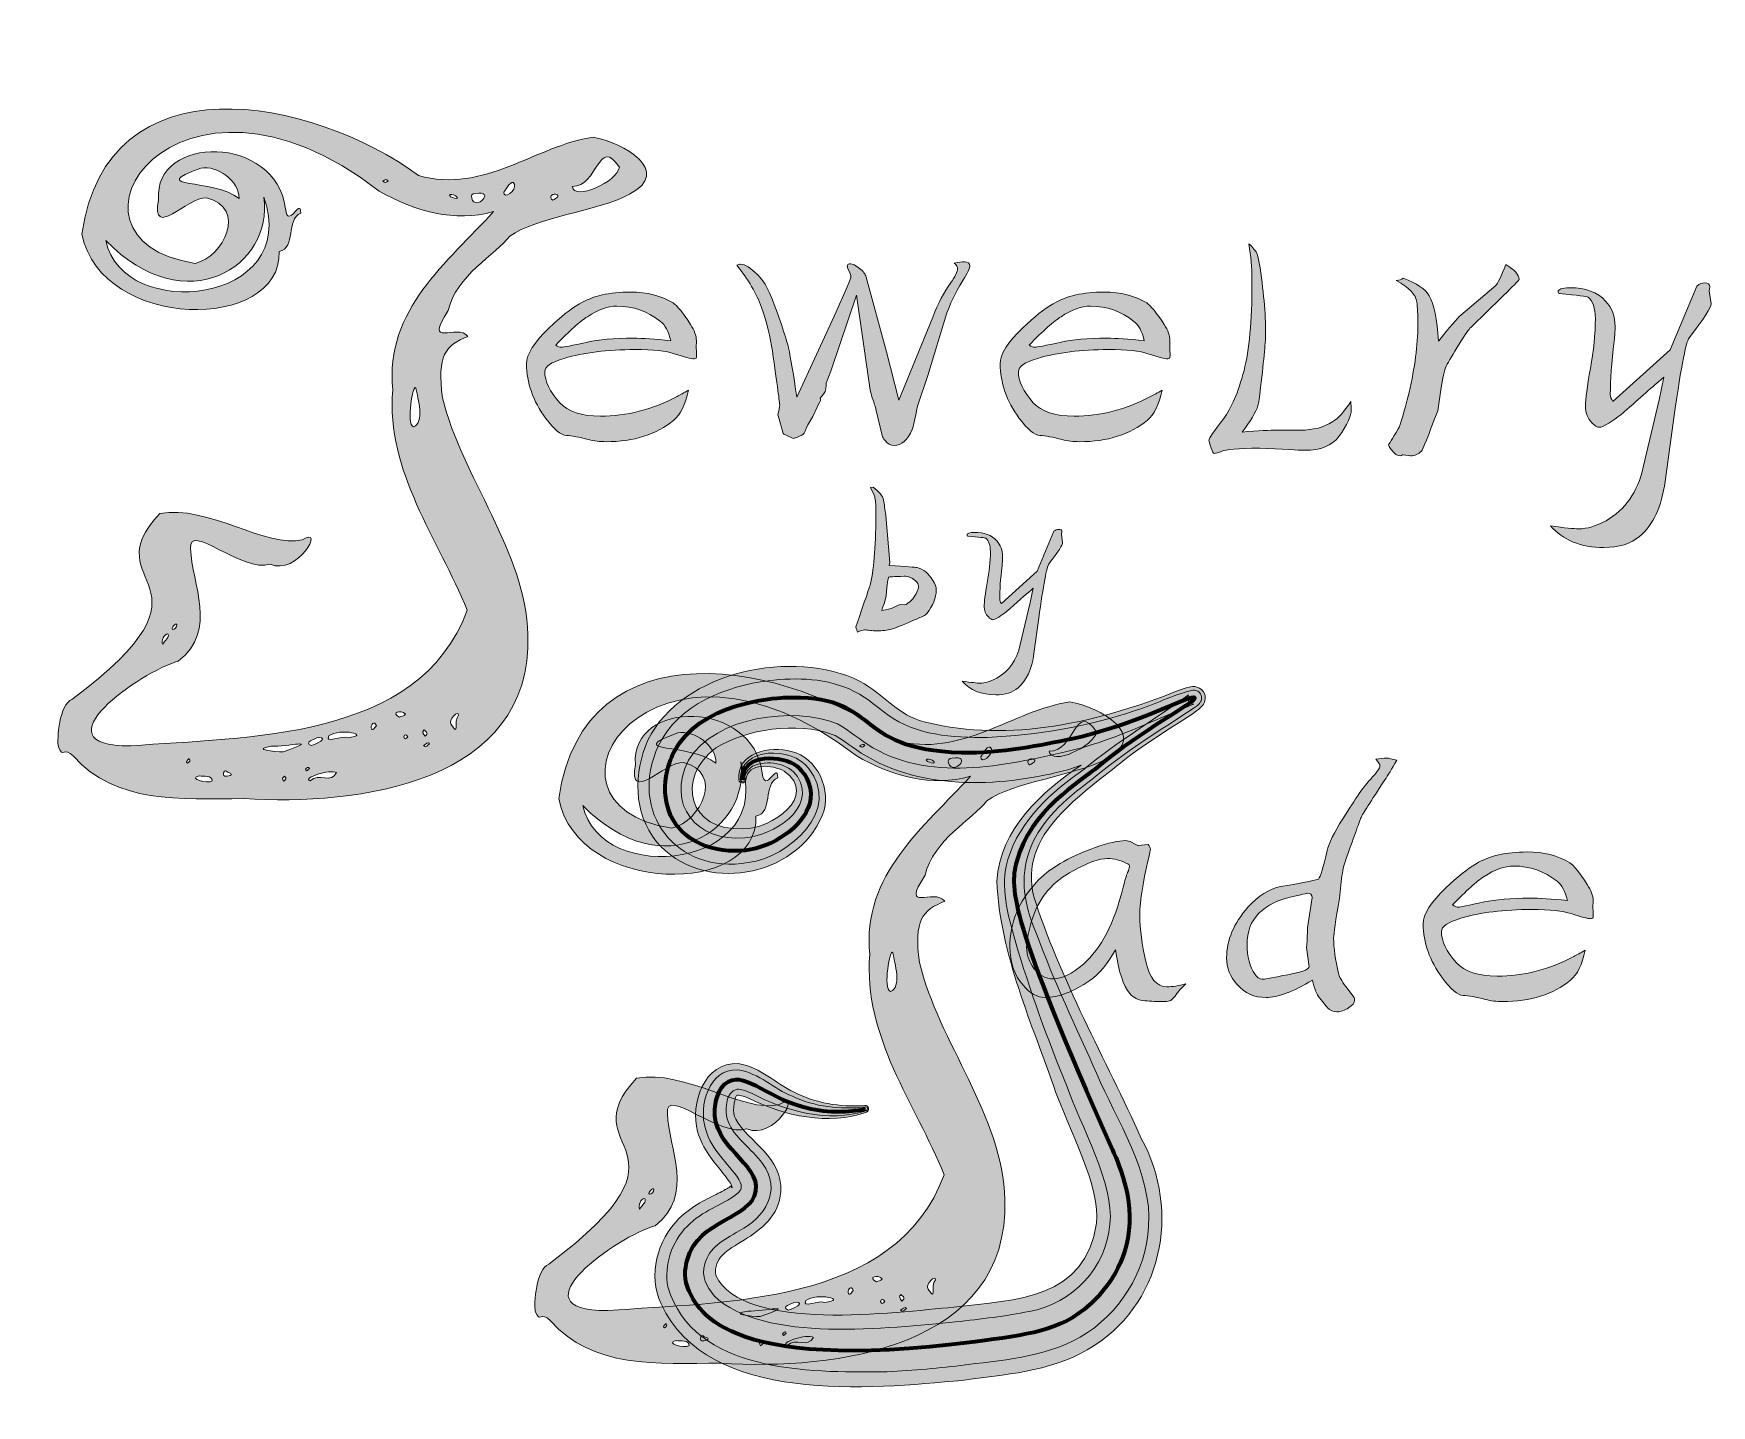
# Model space of a CAD drawing. Extents: x 195 to 317, y -181 to -81.
import ezdxf

# ---------------------------------------------------------------- set-up
doc = ezdxf.new("R2010")
doc.units = 0
doc.header["$MEASUREMENT"] = 0
for name, color, linetype, lineweight in [('Creepy copy 3', 7, 'Continuous', 0), ('Jade', 7, 'Continuous', 0), ('Jewelry', 7, 'Continuous', 0)]:
    doc.layers.add(name, color=color, linetype=linetype, lineweight=lineweight)

# ---------------------------------------------------------------- blocks, each defined once
blk = doc.blocks.new('Block_0')
at = {"layer": 'Jade', "true_color": 0x000000, "transparency": 33554687}
h = blk.add_hatch(color=18, dxfattribs=at)
h.dxf.hatch_style = 2
edge = h.paths.add_edge_path()
edge.add_spline(control_points=[(271.22, -134.43), (268.35, -136.36), (265.3, -139.07), (265.06, -142.88), (265.32, -148.26), (267.65, -153.31), (269.36, -158.26), (270.24, -160.77), (272.72, -165.39), (272.33, -167.85), (271.54, -173.36), (266.56, -173.45), (261.93, -173.98), (257.71, -174.34), (246.61, -175.88), (244.57, -171.67), (244.4, -170.32), (245.34, -169.9), (246.65, -169.06), (247.81, -168.38), (249.23, -167.27), (249.3, -165.55), (249.49, -163.05), (246.91, -161.89), (246.02, -160.26), (245.76, -159.81), (245.87, -158.9), (246.09, -158.52), (246.21, -158.48), (246.6, -158.57), (246.99, -158.74), (249.53, -160.01), (252.83, -160.76), (255.55, -159.75), (255.83, -159.67), (255.74, -159.22), (255.45, -159.25), (253.61, -159.41), (251.82, -159.08), (250.28, -158.28), (248.86, -157.65), (247.95, -156.49), (246.2, -156.2), (243.71, -156.06), (242.68, -159.15), (243.24, -161.15), (243.61, -162.49), (244.44, -163.38), (245.01, -164.1), (245.3, -164.46), (245.56, -164.79), (245.68, -165.03), (245.81, -165.28), (245.74, -165.31), (245.72, -165.23), (245.68, -165.18), (245.76, -165.06), (245.6, -165.19), (245.45, -165.3), (245.13, -165.48), (244.74, -165.67), (243.96, -166.07), (242.89, -166.53), (241.88, -167.51), (240.31, -169.06), (239.6, -171.66), (240.58, -173.74), (243.98, -181.15), (255.9, -179.92), (262.55, -179.32), (265.68, -178.88), (268.78, -178.73), (271.67, -177.09), (277.2, -173.91), (278.51, -166.96), (275.61, -161.66), (273.03, -155.93), (269.63, -149.96), (267.78, -144.03), (266.55, -139.47), (271.35, -136.53), (274.4, -134.01), (276.05, -132.74), (277.87, -131.67), (279.64, -130.47), (279.82, -130.32), (280.06, -130.17), (280.2, -129.87), (280.22, -129.82), (280.29, -129.7), (280.27, -129.41), (280.25, -129.2), (280.1, -128.95), (279.86, -128.81), (279.58, -128.66), (279.4, -128.7), (279.35, -128.69), (278.66, -128.79), (278.19, -129.05), (277.68, -129.23), (271.97, -131.44), (265.38, -132.85), (259.41, -131.16), (257.56, -130.49), (257.02, -129.41), (255.06, -128.29), (250.3, -125.94), (242.15, -127.49), (239.62, -132.59), (238.56, -135), (238.54, -137.87), (240.25, -140.01), (243.55, -143.88), (250.45, -142.69), (252.36, -138.05), (253.06, -136.24), (251.99, -133.88), (250.07, -133.42), (248.56, -132.96), (246.02, -133.55), (246.25, -135.5), (246.27, -135.78), (246.73, -135.8), (246.75, -135.5), (246.94, -134.18), (248.68, -134.4), (249.56, -134.86), (252.12, -136.68), (248.59, -139.1), (246.6, -139.06), (242.57, -139.3), (241.6, -135.39), (244.58, -133.17), (246.74, -131.78), (250.54, -131.26), (253.06, -132.18), (253.59, -132.39), (254.23, -132.92), (255.18, -133.54), (259.72, -136.45), (265.84, -135.94), (270.25, -134.76), (270.25, -134.76), (271.22, -134.43), (271.22, -134.43)], knot_values=[0, 0, 0, 0, 1, 1, 1, 2, 2, 2, 3, 3, 3, 4, 4, 4, 5, 5, 5, 6, 6, 6, 7, 7, 7, 8, 8, 8, 9, 9, 9, 10, 10, 10, 11, 11, 11, 12, 12, 12, 13, 13, 13, 14, 14, 14, 15, 15, 15, 16, 16, 16, 17, 17, 17, 18, 18, 18, 19, 19, 19, 20, 20, 20, 21, 21, 21, 22, 22, 22, 23, 23, 23, 24, 24, 24, 25, 25, 25, 26, 26, 26, 27, 27, 27, 28, 28, 28, 29, 29, 29, 30, 30, 30, 31, 31, 31, 32, 32, 32, 33, 33, 33, 34, 34, 34, 35, 35, 35, 36, 36, 36, 37, 37, 37, 38, 38, 38, 39, 39, 39, 40, 40, 40, 41, 41, 41, 42, 42, 42, 43, 43, 43, 44, 44, 44, 45, 45, 45, 46, 46, 46, 47, 47, 47, 48, 48, 48, 48], degree=3, periodic=0)
at = {"layer": 'Jade'}
blk.add_open_spline([(271.22, -134.43), (268.35, -136.36), (265.3, -139.07), (265.06, -142.88), (265.32, -148.26), (267.65, -153.31), (269.36, -158.26), (270.24, -160.77), (272.72, -165.39), (272.33, -167.85), (271.54, -173.36), (266.56, -173.45), (261.93, -173.98), (257.71, -174.34), (246.61, -175.88), (244.57, -171.67), (244.4, -170.32), (245.34, -169.9), (246.65, -169.06), (247.81, -168.38), (249.23, -167.27), (249.3, -165.55), (249.49, -163.05), (246.91, -161.89), (246.02, -160.26), (245.76, -159.81), (245.87, -158.9), (246.09, -158.52), (246.21, -158.48), (246.6, -158.57), (246.99, -158.74), (249.53, -160.01), (252.83, -160.76), (255.55, -159.75), (255.83, -159.67), (255.74, -159.22), (255.45, -159.25), (253.61, -159.41), (251.82, -159.08), (250.28, -158.28), (248.86, -157.65), (247.95, -156.49), (246.2, -156.2), (243.71, -156.06), (242.68, -159.15), (243.24, -161.15), (243.61, -162.49), (244.44, -163.38), (245.01, -164.1), (245.3, -164.46), (245.56, -164.79), (245.68, -165.03), (245.81, -165.28), (245.74, -165.31), (245.72, -165.23), (245.68, -165.18), (245.76, -165.06), (245.6, -165.19), (245.45, -165.3), (245.13, -165.48), (244.74, -165.67), (243.96, -166.07), (242.89, -166.53), (241.88, -167.51), (240.31, -169.06), (239.6, -171.66), (240.58, -173.74), (243.98, -181.15), (255.9, -179.92), (262.55, -179.32), (265.68, -178.88), (268.78, -178.73), (271.67, -177.09), (277.2, -173.91), (278.51, -166.96), (275.61, -161.66), (273.03, -155.93), (269.63, -149.96), (267.78, -144.03), (266.55, -139.47), (271.35, -136.53), (274.4, -134.01), (276.05, -132.74), (277.87, -131.67), (279.64, -130.47), (279.82, -130.32), (280.06, -130.17), (280.2, -129.87), (280.22, -129.82), (280.29, -129.7), (280.27, -129.41), (280.25, -129.2), (280.1, -128.95), (279.86, -128.81), (279.58, -128.66), (279.4, -128.7), (279.35, -128.69), (278.66, -128.79), (278.19, -129.05), (277.68, -129.23), (271.97, -131.44), (265.38, -132.85), (259.41, -131.16), (257.56, -130.49), (257.02, -129.41), (255.06, -128.29), (250.3, -125.94), (242.15, -127.49), (239.62, -132.59), (238.56, -135), (238.54, -137.87), (240.25, -140.01), (243.55, -143.88), (250.45, -142.69), (252.36, -138.05), (253.06, -136.24), (251.99, -133.88), (250.07, -133.42), (248.56, -132.96), (246.02, -133.55), (246.25, -135.5), (246.27, -135.78), (246.73, -135.8), (246.75, -135.5), (246.94, -134.18), (248.68, -134.4), (249.56, -134.86), (252.12, -136.68), (248.59, -139.1), (246.6, -139.06), (242.57, -139.3), (241.6, -135.39), (244.58, -133.17), (246.74, -131.78), (250.54, -131.26), (253.06, -132.18), (253.59, -132.39), (254.23, -132.92), (255.18, -133.54), (259.72, -136.45), (265.84, -135.94), (270.25, -134.76), (270.25, -134.76), (271.22, -134.43), (271.22, -134.43)], degree=3, knots=[0, 0, 0, 0, 1, 1, 1, 2, 2, 2, 3, 3, 3, 4, 4, 4, 5, 5, 5, 6, 6, 6, 7, 7, 7, 8, 8, 8, 9, 9, 9, 10, 10, 10, 11, 11, 11, 12, 12, 12, 13, 13, 13, 14, 14, 14, 15, 15, 15, 16, 16, 16, 17, 17, 17, 18, 18, 18, 19, 19, 19, 20, 20, 20, 21, 21, 21, 22, 22, 22, 23, 23, 23, 24, 24, 24, 25, 25, 25, 26, 26, 26, 27, 27, 27, 28, 28, 28, 29, 29, 29, 30, 30, 30, 31, 31, 31, 32, 32, 32, 33, 33, 33, 34, 34, 34, 35, 35, 35, 36, 36, 36, 37, 37, 37, 38, 38, 38, 39, 39, 39, 40, 40, 40, 41, 41, 41, 42, 42, 42, 43, 43, 43, 44, 44, 44, 45, 45, 45, 46, 46, 46, 47, 47, 47, 48, 48, 48, 48], dxfattribs=at)
blk = doc.blocks.new('Block_1')
at = {"layer": 'Creepy copy 3', "true_color": 0x000000, "transparency": 33554687}
h = blk.add_hatch(color=18, dxfattribs=at)
h.dxf.hatch_style = 2
edge = h.paths.add_edge_path()
edge.add_spline(control_points=[(283.46, -96.38), (283.76, -96.68), (283.94, -96.89), (284.01, -97.02), (284.08, -97.16), (284.15, -97.41), (284.21, -97.77), (284.53, -99.77), (284.68, -101.48), (284.68, -102.88), (284.68, -103.4), (284.56, -104.73), (284.31, -106.87), (284.22, -107.6), (284.16, -108.04), (284.12, -108.18), (283.97, -108.66), (283.59, -109.31), (282.96, -110.12), (284.14, -110.02), (285.01, -109.98), (285.56, -109.98), (285.56, -109.98), (287.21, -109.98), (287.21, -109.98), (288.14, -109.98), (288.93, -109.77), (289.59, -109.35), (289.97, -109.11), (290.41, -108.62), (290.89, -107.88), (290.91, -108.11), (290.92, -108.32), (290.92, -108.49), (290.92, -108.95), (290.62, -109.6), (290.01, -110.45), (289.53, -111.11), (288.7, -111.45), (287.51, -111.45), (287.43, -111.45), (286.5, -111.4), (284.71, -111.31), (284.71, -111.31), (284.25, -111.29), (284.25, -111.29), (282.65, -111.32), (281.73, -111.39), (281.5, -111.51), (281.23, -111.62), (281.05, -111.68), (280.93, -111.68), (280.87, -111.68), (280.8, -111.55), (280.71, -111.29), (280.6, -110.95), (280.54, -110.76), (280.54, -110.73), (280.54, -110.59), (280.9, -110.06), (281.62, -109.13), (282.18, -108.39), (282.68, -107.23), (283.1, -105.63), (283.49, -104.13), (283.68, -102.02), (283.68, -99.31), (283.68, -99.31), (283.68, -98.9), (283.68, -98.9), (283.68, -98.14), (283.61, -97.3), (283.46, -96.38)], knot_values=[0, 0, 0, 0, 1, 1, 1, 2, 2, 2, 3, 3, 3, 4, 4, 4, 5, 5, 5, 6, 6, 6, 7, 7, 7, 8, 8, 8, 9, 9, 9, 10, 10, 10, 11, 11, 11, 12, 12, 12, 13, 13, 13, 14, 14, 14, 15, 15, 15, 16, 16, 16, 17, 17, 17, 18, 18, 18, 19, 19, 19, 20, 20, 20, 21, 21, 21, 22, 22, 22, 23, 23, 23, 24, 24, 24, 24], degree=3, periodic=0)
h = blk.add_hatch(color=18, dxfattribs=at)
h.dxf.hatch_style = 2
edge = h.paths.add_edge_path()
edge.add_spline(control_points=[(246.1, -97.93), (246.22, -97.89), (246.31, -97.87), (246.37, -97.87), (246.69, -97.87), (247.12, -98.14), (247.65, -98.68), (248.03, -99.06), (248.33, -99.54), (248.56, -100.13), (249.3, -102.04), (249.73, -103.32), (249.87, -103.96), (250.04, -104.73), (250.24, -105.94), (250.48, -107.57), (250.48, -107.57), (253.35, -101.34), (253.35, -101.34), (254.07, -99.77), (254.43, -98.91), (254.43, -98.74), (254.43, -98.71), (254.42, -98.67), (254.4, -98.62), (254.23, -98.27), (254.15, -98.08), (254.15, -98.02), (254.15, -97.9), (254.23, -97.84), (254.39, -97.84), (254.54, -97.84), (254.77, -97.95), (255.06, -98.18), (255.32, -98.38), (255.48, -98.59), (255.54, -98.81), (255.54, -98.81), (257.01, -104.27), (257.01, -104.27), (257.01, -104.27), (257.92, -107.79), (257.92, -107.79), (257.92, -107.79), (260.39, -101.73), (260.39, -101.73), (260.8, -100.71), (261.23, -99.88), (261.68, -99.26), (262.04, -98.76), (262.21, -98.4), (262.21, -98.2), (262.21, -98.07), (262.13, -97.94), (261.95, -97.79), (262.26, -97.73), (262.52, -97.7), (262.71, -97.7), (262.97, -97.7), (263.1, -97.79), (263.1, -97.98), (263.1, -98.14), (262.93, -98.51), (262.59, -99.07), (262, -100.06), (261.61, -100.85), (261.43, -101.43), (261.43, -101.43), (260.04, -105.98), (260.04, -105.98), (260.04, -105.98), (259.29, -108.23), (259.29, -108.23), (259.09, -109.21), (258.96, -109.77), (258.9, -109.93), (258.56, -110.71), (258.12, -111.1), (257.57, -111.1), (257.32, -111.1), (257.1, -110.98), (256.92, -110.74), (256.79, -110.6), (256.72, -110.48), (256.7, -110.38), (256.7, -110.38), (256.25, -108.45), (256.25, -108.45), (256.22, -108.33), (256.14, -108.06), (255.98, -107.63), (255.91, -107.39), (255.86, -107.21), (255.84, -107.07), (255.84, -107.07), (254.84, -100.13), (254.84, -100.13), (254.84, -100.13), (252.96, -105.67), (252.96, -105.67), (252.96, -105.67), (252.62, -106.56), (252.62, -106.56), (252.61, -106.85), (252.58, -107.05), (252.54, -107.15), (252.5, -107.25), (252.38, -107.42), (252.17, -107.65), (252.2, -107.7), (252.21, -107.74), (252.21, -107.77), (252.21, -107.8), (252.13, -107.97), (251.96, -108.29), (251.96, -108.29), (251.64, -108.99), (251.64, -108.99), (251.64, -108.99), (251.28, -109.59), (251.28, -109.59), (251.12, -109.97), (251.01, -110.2), (250.95, -110.27), (250.84, -110.38), (250.6, -110.48), (250.21, -110.59), (250.21, -110.59), (250.2, -110.6), (250.2, -110.6), (250.2, -110.6), (249.76, -110.38), (249.76, -110.38), (249.59, -110.31), (249.51, -110.26), (249.5, -110.24), (249.48, -110.22), (249.35, -109.76), (249.09, -108.87), (249.09, -108.86), (249.12, -108.72), (249.18, -108.46), (249.21, -108.33), (249.23, -108.23), (249.23, -108.18), (249.23, -108), (249.05, -106.68), (248.7, -104.2), (248.55, -103.19), (248.29, -102.13), (247.9, -101.02), (247.54, -100.02), (246.94, -98.99), (246.1, -97.93)], knot_values=[0, 0, 0, 0, 1, 1, 1, 2, 2, 2, 3, 3, 3, 4, 4, 4, 5, 5, 5, 6, 6, 6, 7, 7, 7, 8, 8, 8, 9, 9, 9, 10, 10, 10, 11, 11, 11, 12, 12, 12, 13, 13, 13, 14, 14, 14, 15, 15, 15, 16, 16, 16, 17, 17, 17, 18, 18, 18, 19, 19, 19, 20, 20, 20, 21, 21, 21, 22, 22, 22, 23, 23, 23, 24, 24, 24, 25, 25, 25, 26, 26, 26, 27, 27, 27, 28, 28, 28, 29, 29, 29, 30, 30, 30, 31, 31, 31, 32, 32, 32, 33, 33, 33, 34, 34, 34, 35, 35, 35, 36, 36, 36, 37, 37, 37, 38, 38, 38, 39, 39, 39, 40, 40, 40, 41, 41, 41, 42, 42, 42, 43, 43, 43, 44, 44, 44, 45, 45, 45, 46, 46, 46, 47, 47, 47, 48, 48, 48, 49, 49, 49, 50, 50, 50, 51, 51, 51, 51], degree=3, periodic=0)
h = blk.add_hatch(color=18, dxfattribs=at)
h.dxf.hatch_style = 2
edge = h.paths.add_edge_path()
edge.add_spline(control_points=[(294.21, -99.07), (294.43, -99.04), (294.6, -98.98), (294.71, -98.9), (295.7, -99.26), (296.33, -99.69), (296.6, -100.17), (296.95, -100.76), (297.18, -101.86), (297.29, -103.48), (298.1, -102.45), (298.65, -101.82), (298.92, -101.59), (298.92, -101.59), (301.46, -99.42), (301.46, -99.42), (301.61, -99.29), (301.85, -98.78), (302.2, -97.88), (302.84, -98.28), (303.17, -98.64), (303.17, -98.98), (303.17, -99.05), (301.99, -100.22), (299.64, -102.48), (299.51, -102.6), (299.23, -103.01), (298.79, -103.71), (298.35, -104.41), (298.04, -104.95), (297.85, -105.32), (297.71, -105.6), (297.57, -106.18), (297.45, -107.04), (297.45, -107.04), (297.23, -108.56), (297.23, -108.56), (296.53, -110.43), (296.14, -111.42), (296.04, -111.51), (295.83, -111.74), (295.57, -111.85), (295.25, -111.85), (295.25, -111.85), (294.7, -111.77), (294.7, -111.77), (294.7, -111.77), (294.68, -111.77), (294.68, -111.77), (294.68, -111.77), (294.67, -111.77), (294.67, -111.77), (294.63, -111.83), (294.57, -111.85), (294.5, -111.85), (294.3, -111.85), (294.08, -111.71), (293.85, -111.42), (293.72, -111.23), (293.65, -111.1), (293.65, -111.04), (293.65, -111.03), (293.89, -110.64), (294.35, -109.88), (294.51, -109.63), (294.77, -108.75), (295.14, -107.23), (295.56, -105.4), (295.78, -103.77), (295.78, -102.32), (295.78, -101.56), (295.76, -101), (295.71, -100.65), (295.64, -100.09), (295.14, -99.56), (294.21, -99.07)], knot_values=[0, 0, 0, 0, 1, 1, 1, 2, 2, 2, 3, 3, 3, 4, 4, 4, 5, 5, 5, 6, 6, 6, 7, 7, 7, 8, 8, 8, 9, 9, 9, 10, 10, 10, 11, 11, 11, 12, 12, 12, 13, 13, 13, 14, 14, 14, 15, 15, 15, 16, 16, 16, 17, 17, 17, 18, 18, 18, 19, 19, 19, 20, 20, 20, 21, 21, 21, 22, 22, 22, 23, 23, 23, 24, 24, 24, 25, 25, 25, 25], degree=3, periodic=0)
h = blk.add_hatch(color=18, dxfattribs=at)
h.dxf.hatch_style = 2
edge = h.paths.add_edge_path()
edge.add_spline(control_points=[(232.89, -103.77), (233.05, -103.88), (233.2, -103.93), (233.32, -103.93), (233.43, -103.93), (234.05, -103.81), (235.2, -103.56), (236.02, -103.37), (237.14, -103.27), (238.56, -103.27), (239.22, -103.27), (240.13, -103.33), (241.28, -103.45), (241.12, -102.78), (240.87, -102.31), (240.53, -102.04), (239.6, -101.3), (238.54, -100.93), (237.35, -100.93), (236.7, -100.93), (235.98, -101.19), (235.2, -101.7), (234.67, -102.04), (233.9, -102.73), (232.89, -103.77)], knot_values=[0, 0, 0, 0, 1, 1, 1, 2, 2, 2, 3, 3, 3, 4, 4, 4, 5, 5, 5, 6, 6, 6, 7, 7, 7, 8, 8, 8, 8], degree=3, periodic=0)
edge = h.paths.add_edge_path()
edge.add_spline(control_points=[(242.57, -107.07), (242.35, -108.12), (242, -108.85), (241.51, -109.26), (240.25, -110.3), (238.6, -110.82), (236.56, -110.82), (236.11, -110.82), (235.69, -110.77), (235.29, -110.67), (234.6, -110.49), (234.06, -110.39), (233.67, -110.37), (233.27, -110.35), (232.77, -109.93), (232.17, -109.12), (231.23, -107.84), (230.76, -106.51), (230.76, -105.15), (230.76, -104.44), (231.31, -103.56), (232.42, -102.51), (233.25, -101.72), (233.98, -101.13), (234.62, -100.76), (235.58, -100.19), (236.82, -99.9), (238.34, -99.9), (239.56, -99.9), (240.59, -100.17), (241.45, -100.7), (241.74, -100.87), (242.17, -101.4), (242.73, -102.27), (243.01, -102.71), (243.15, -103.1), (243.15, -103.43), (243.15, -103.43), (243.14, -103.98), (243.14, -103.98), (243.16, -104.34), (243.17, -104.53), (243.17, -104.54), (243.17, -104.7), (243.11, -104.77), (243, -104.77), (242.77, -104.77), (242.28, -104.65), (241.54, -104.4), (240.97, -104.2), (240.01, -104.1), (238.67, -104.1), (236.66, -104.1), (234.94, -104.32), (233.51, -104.74), (232.56, -105.02), (232.09, -105.35), (232.09, -105.71), (232.09, -106.41), (232.45, -107.17), (233.18, -107.98), (233.78, -108.63), (234.77, -108.96), (236.15, -108.96), (238.07, -108.96), (239.93, -108.48), (241.75, -107.52), (241.96, -107.41), (242.24, -107.26), (242.57, -107.07)], knot_values=[0, 0, 0, 0, 1, 1, 1, 2, 2, 2, 3, 3, 3, 4, 4, 4, 5, 5, 5, 6, 6, 6, 7, 7, 7, 8, 8, 8, 9, 9, 9, 10, 10, 10, 11, 11, 11, 12, 12, 12, 13, 13, 13, 14, 14, 14, 15, 15, 15, 16, 16, 16, 17, 17, 17, 18, 18, 18, 19, 19, 19, 20, 20, 20, 21, 21, 21, 22, 22, 22, 23, 23, 23, 23], degree=3, periodic=0)
h = blk.add_hatch(color=18, dxfattribs=at)
h.dxf.hatch_style = 2
edge = h.paths.add_edge_path()
edge.add_spline(control_points=[(267.43, -103.77), (267.6, -103.88), (267.75, -103.93), (267.87, -103.93), (267.97, -103.93), (268.6, -103.81), (269.75, -103.56), (270.57, -103.37), (271.69, -103.27), (273.1, -103.27), (273.77, -103.27), (274.68, -103.33), (275.82, -103.45), (275.67, -102.78), (275.42, -102.31), (275.07, -102.04), (274.15, -101.3), (273.09, -100.93), (271.9, -100.93), (271.25, -100.93), (270.53, -101.19), (269.75, -101.7), (269.21, -102.04), (268.44, -102.73), (267.43, -103.77)], knot_values=[0, 0, 0, 0, 1, 1, 1, 2, 2, 2, 3, 3, 3, 4, 4, 4, 5, 5, 5, 6, 6, 6, 7, 7, 7, 8, 8, 8, 8], degree=3, periodic=0)
edge = h.paths.add_edge_path()
edge.add_spline(control_points=[(277.12, -107.07), (276.9, -108.12), (276.55, -108.85), (276.06, -109.26), (274.8, -110.3), (273.15, -110.82), (271.1, -110.82), (270.66, -110.82), (270.23, -110.77), (269.84, -110.67), (269.15, -110.49), (268.61, -110.39), (268.21, -110.37), (267.82, -110.35), (267.32, -109.93), (266.71, -109.12), (265.78, -107.84), (265.31, -106.51), (265.31, -105.15), (265.31, -104.44), (265.86, -103.56), (266.96, -102.51), (267.8, -101.72), (268.53, -101.13), (269.17, -100.76), (270.13, -100.19), (271.37, -99.9), (272.89, -99.9), (274.1, -99.9), (275.14, -100.17), (276, -100.7), (276.29, -100.87), (276.71, -101.4), (277.28, -102.27), (277.56, -102.71), (277.7, -103.1), (277.7, -103.43), (277.7, -103.43), (277.68, -103.98), (277.68, -103.98), (277.7, -104.34), (277.71, -104.53), (277.71, -104.54), (277.71, -104.7), (277.66, -104.77), (277.54, -104.77), (277.31, -104.77), (276.83, -104.65), (276.09, -104.4), (275.52, -104.2), (274.56, -104.1), (273.21, -104.1), (271.2, -104.1), (269.48, -104.32), (268.06, -104.74), (267.11, -105.02), (266.64, -105.35), (266.64, -105.71), (266.64, -106.41), (267, -107.17), (267.73, -107.98), (268.32, -108.63), (269.31, -108.96), (270.7, -108.96), (272.62, -108.96), (274.48, -108.48), (276.29, -107.52), (276.51, -107.41), (276.79, -107.26), (277.12, -107.07)], knot_values=[0, 0, 0, 0, 1, 1, 1, 2, 2, 2, 3, 3, 3, 4, 4, 4, 5, 5, 5, 6, 6, 6, 7, 7, 7, 8, 8, 8, 9, 9, 9, 10, 10, 10, 11, 11, 11, 12, 12, 12, 13, 13, 13, 14, 14, 14, 15, 15, 15, 16, 16, 16, 17, 17, 17, 18, 18, 18, 19, 19, 19, 20, 20, 20, 21, 21, 21, 22, 22, 22, 23, 23, 23, 23], degree=3, periodic=0)
h = blk.add_hatch(color=18, dxfattribs=at)
h.dxf.hatch_style = 2
edge = h.paths.add_edge_path()
edge.add_spline(control_points=[(305.46, -116.96), (306.51, -117.11), (307.18, -117.18), (307.5, -117.18), (308.13, -117.18), (308.8, -116.98), (309.51, -116.59), (310.91, -115.79), (311.81, -114.49), (312.23, -112.68), (312.23, -112.68), (313.39, -107.76), (313.39, -107.76), (313.39, -107.76), (313.73, -106.12), (313.73, -106.12), (313.12, -106.63), (312.21, -107.42), (311.03, -108.48), (310.45, -109), (309.87, -109.41), (309.26, -109.71), (309.18, -109.75), (309.1, -109.77), (309.03, -109.77), (308.87, -109.77), (308.69, -109.67), (308.5, -109.46), (308.17, -109.12), (308.01, -108.72), (308.01, -108.26), (308.01, -107.71), (308.13, -106.78), (308.37, -105.48), (308.61, -104.18), (308.73, -102.96), (308.73, -101.82), (308.73, -101.06), (308.55, -100.55), (308.2, -100.27), (308.13, -100.22), (307.43, -100.13), (306.1, -100.01), (306.04, -100), (306.01, -99.96), (306.01, -99.88), (306.01, -99.69), (306.29, -99.59), (306.85, -99.59), (308.01, -99.59), (308.89, -99.91), (309.48, -100.56), (309.94, -101.05), (310.17, -101.67), (310.17, -102.42), (310.17, -102.74), (310.15, -103.1), (310.1, -103.49), (309.92, -105.06), (309.82, -106.35), (309.82, -107.37), (309.82, -107.54), (309.89, -107.71), (310.01, -107.88), (310.01, -107.88), (314.18, -104.12), (314.18, -104.12), (314.18, -104.12), (316.14, -99.46), (316.14, -99.46), (316.33, -99.31), (316.51, -99.23), (316.67, -99.23), (316.96, -99.23), (317.09, -99.33), (317.07, -99.52), (317.07, -99.52), (317.04, -99.81), (317.04, -99.81), (317.04, -99.81), (317.17, -100.77), (317.17, -100.77), (317.2, -101), (316.67, -101.83), (315.57, -103.24), (315.31, -103.58), (314.92, -105.7), (314.39, -109.62), (314.39, -109.62), (313.82, -113.73), (313.82, -113.73), (313.57, -115.56), (312.95, -116.89), (311.96, -117.73), (311.33, -118.27), (310.46, -118.54), (309.35, -118.54), (307.67, -118.54), (306.37, -118.01), (305.46, -116.96)], knot_values=[0, 0, 0, 0, 1, 1, 1, 2, 2, 2, 3, 3, 3, 4, 4, 4, 5, 5, 5, 6, 6, 6, 7, 7, 7, 8, 8, 8, 9, 9, 9, 10, 10, 10, 11, 11, 11, 12, 12, 12, 13, 13, 13, 14, 14, 14, 15, 15, 15, 16, 16, 16, 17, 17, 17, 18, 18, 18, 19, 19, 19, 20, 20, 20, 21, 21, 21, 22, 22, 22, 23, 23, 23, 24, 24, 24, 25, 25, 25, 26, 26, 26, 27, 27, 27, 28, 28, 28, 29, 29, 29, 30, 30, 30, 31, 31, 31, 32, 32, 32, 33, 33, 33, 33], degree=3, periodic=0)
at = {"layer": 'Creepy copy 3'}
for points, knots in [([(283.46, -96.38), (283.76, -96.68), (283.94, -96.89), (284.01, -97.02), (284.08, -97.16), (284.15, -97.41), (284.21, -97.77), (284.53, -99.77), (284.68, -101.48), (284.68, -102.88), (284.68, -103.4), (284.56, -104.73), (284.31, -106.87), (284.22, -107.6), (284.16, -108.04), (284.12, -108.18), (283.97, -108.66), (283.59, -109.31), (282.96, -110.12), (284.14, -110.02), (285.01, -109.98), (285.56, -109.98), (285.56, -109.98), (287.21, -109.98), (287.21, -109.98), (288.14, -109.98), (288.93, -109.77), (289.59, -109.35), (289.97, -109.11), (290.41, -108.62), (290.89, -107.88), (290.91, -108.11), (290.92, -108.32), (290.92, -108.49), (290.92, -108.95), (290.62, -109.6), (290.01, -110.45), (289.53, -111.11), (288.7, -111.45), (287.51, -111.45), (287.43, -111.45), (286.5, -111.4), (284.71, -111.31), (284.71, -111.31), (284.25, -111.29), (284.25, -111.29), (282.65, -111.32), (281.73, -111.39), (281.5, -111.51), (281.23, -111.62), (281.05, -111.68), (280.93, -111.68), (280.87, -111.68), (280.8, -111.55), (280.71, -111.29), (280.6, -110.95), (280.54, -110.76), (280.54, -110.73), (280.54, -110.59), (280.9, -110.06), (281.62, -109.13), (282.18, -108.39), (282.68, -107.23), (283.1, -105.63), (283.49, -104.13), (283.68, -102.02), (283.68, -99.31), (283.68, -99.31), (283.68, -98.9), (283.68, -98.9), (283.68, -98.14), (283.61, -97.3), (283.46, -96.38)], [0, 0, 0, 0, 1, 1, 1, 2, 2, 2, 3, 3, 3, 4, 4, 4, 5, 5, 5, 6, 6, 6, 7, 7, 7, 8, 8, 8, 9, 9, 9, 10, 10, 10, 11, 11, 11, 12, 12, 12, 13, 13, 13, 14, 14, 14, 15, 15, 15, 16, 16, 16, 17, 17, 17, 18, 18, 18, 19, 19, 19, 20, 20, 20, 21, 21, 21, 22, 22, 22, 23, 23, 23, 24, 24, 24, 24]), ([(246.1, -97.93), (246.22, -97.89), (246.31, -97.87), (246.37, -97.87), (246.69, -97.87), (247.12, -98.14), (247.65, -98.68), (248.03, -99.06), (248.33, -99.54), (248.56, -100.13), (249.3, -102.04), (249.73, -103.32), (249.87, -103.96), (250.04, -104.73), (250.24, -105.94), (250.48, -107.57), (250.48, -107.57), (253.35, -101.34), (253.35, -101.34), (254.07, -99.77), (254.43, -98.91), (254.43, -98.74), (254.43, -98.71), (254.42, -98.67), (254.4, -98.62), (254.23, -98.27), (254.15, -98.08), (254.15, -98.02), (254.15, -97.9), (254.23, -97.84), (254.39, -97.84), (254.54, -97.84), (254.77, -97.95), (255.06, -98.18), (255.32, -98.38), (255.48, -98.59), (255.54, -98.81), (255.54, -98.81), (257.01, -104.27), (257.01, -104.27), (257.01, -104.27), (257.92, -107.79), (257.92, -107.79), (257.92, -107.79), (260.39, -101.73), (260.39, -101.73), (260.8, -100.71), (261.23, -99.88), (261.68, -99.26), (262.04, -98.76), (262.21, -98.4), (262.21, -98.2), (262.21, -98.07), (262.13, -97.94), (261.95, -97.79), (262.26, -97.73), (262.52, -97.7), (262.71, -97.7), (262.97, -97.7), (263.1, -97.79), (263.1, -97.98), (263.1, -98.14), (262.93, -98.51), (262.59, -99.07), (262, -100.06), (261.61, -100.85), (261.43, -101.43), (261.43, -101.43), (260.04, -105.98), (260.04, -105.98), (260.04, -105.98), (259.29, -108.23), (259.29, -108.23), (259.09, -109.21), (258.96, -109.77), (258.9, -109.93), (258.56, -110.71), (258.12, -111.1), (257.57, -111.1), (257.32, -111.1), (257.1, -110.98), (256.92, -110.74), (256.79, -110.6), (256.72, -110.48), (256.7, -110.38), (256.7, -110.38), (256.25, -108.45), (256.25, -108.45), (256.22, -108.33), (256.14, -108.06), (255.98, -107.63), (255.91, -107.39), (255.86, -107.21), (255.84, -107.07), (255.84, -107.07), (254.84, -100.13), (254.84, -100.13), (254.84, -100.13), (252.96, -105.67), (252.96, -105.67), (252.96, -105.67), (252.62, -106.56), (252.62, -106.56), (252.61, -106.85), (252.58, -107.05), (252.54, -107.15), (252.5, -107.25), (252.38, -107.42), (252.17, -107.65), (252.2, -107.7), (252.21, -107.74), (252.21, -107.77), (252.21, -107.8), (252.13, -107.97), (251.96, -108.29), (251.96, -108.29), (251.64, -108.99), (251.64, -108.99), (251.64, -108.99), (251.28, -109.59), (251.28, -109.59), (251.12, -109.97), (251.01, -110.2), (250.95, -110.27), (250.84, -110.38), (250.6, -110.48), (250.21, -110.59), (250.21, -110.59), (250.2, -110.6), (250.2, -110.6), (250.2, -110.6), (249.76, -110.38), (249.76, -110.38), (249.59, -110.31), (249.51, -110.26), (249.5, -110.24), (249.48, -110.22), (249.35, -109.76), (249.09, -108.87), (249.09, -108.86), (249.12, -108.72), (249.18, -108.46), (249.21, -108.33), (249.23, -108.23), (249.23, -108.18), (249.23, -108), (249.05, -106.68), (248.7, -104.2), (248.55, -103.19), (248.29, -102.13), (247.9, -101.02), (247.54, -100.02), (246.94, -98.99), (246.1, -97.93)], [0, 0, 0, 0, 1, 1, 1, 2, 2, 2, 3, 3, 3, 4, 4, 4, 5, 5, 5, 6, 6, 6, 7, 7, 7, 8, 8, 8, 9, 9, 9, 10, 10, 10, 11, 11, 11, 12, 12, 12, 13, 13, 13, 14, 14, 14, 15, 15, 15, 16, 16, 16, 17, 17, 17, 18, 18, 18, 19, 19, 19, 20, 20, 20, 21, 21, 21, 22, 22, 22, 23, 23, 23, 24, 24, 24, 25, 25, 25, 26, 26, 26, 27, 27, 27, 28, 28, 28, 29, 29, 29, 30, 30, 30, 31, 31, 31, 32, 32, 32, 33, 33, 33, 34, 34, 34, 35, 35, 35, 36, 36, 36, 37, 37, 37, 38, 38, 38, 39, 39, 39, 40, 40, 40, 41, 41, 41, 42, 42, 42, 43, 43, 43, 44, 44, 44, 45, 45, 45, 46, 46, 46, 47, 47, 47, 48, 48, 48, 49, 49, 49, 50, 50, 50, 51, 51, 51, 51]), ([(294.21, -99.07), (294.43, -99.04), (294.6, -98.98), (294.71, -98.9), (295.7, -99.26), (296.33, -99.69), (296.6, -100.17), (296.95, -100.76), (297.18, -101.86), (297.29, -103.48), (298.1, -102.45), (298.65, -101.82), (298.92, -101.59), (298.92, -101.59), (301.46, -99.42), (301.46, -99.42), (301.61, -99.29), (301.85, -98.78), (302.2, -97.88), (302.84, -98.28), (303.17, -98.64), (303.17, -98.98), (303.17, -99.05), (301.99, -100.22), (299.64, -102.48), (299.51, -102.6), (299.23, -103.01), (298.79, -103.71), (298.35, -104.41), (298.04, -104.95), (297.85, -105.32), (297.71, -105.6), (297.57, -106.18), (297.45, -107.04), (297.45, -107.04), (297.23, -108.56), (297.23, -108.56), (296.53, -110.43), (296.14, -111.42), (296.04, -111.51), (295.83, -111.74), (295.57, -111.85), (295.25, -111.85), (295.25, -111.85), (294.7, -111.77), (294.7, -111.77), (294.7, -111.77), (294.68, -111.77), (294.68, -111.77), (294.68, -111.77), (294.67, -111.77), (294.67, -111.77), (294.63, -111.83), (294.57, -111.85), (294.5, -111.85), (294.3, -111.85), (294.08, -111.71), (293.85, -111.42), (293.72, -111.23), (293.65, -111.1), (293.65, -111.04), (293.65, -111.03), (293.89, -110.64), (294.35, -109.88), (294.51, -109.63), (294.77, -108.75), (295.14, -107.23), (295.56, -105.4), (295.78, -103.77), (295.78, -102.32), (295.78, -101.56), (295.76, -101), (295.71, -100.65), (295.64, -100.09), (295.14, -99.56), (294.21, -99.07)], [0, 0, 0, 0, 1, 1, 1, 2, 2, 2, 3, 3, 3, 4, 4, 4, 5, 5, 5, 6, 6, 6, 7, 7, 7, 8, 8, 8, 9, 9, 9, 10, 10, 10, 11, 11, 11, 12, 12, 12, 13, 13, 13, 14, 14, 14, 15, 15, 15, 16, 16, 16, 17, 17, 17, 18, 18, 18, 19, 19, 19, 20, 20, 20, 21, 21, 21, 22, 22, 22, 23, 23, 23, 24, 24, 24, 25, 25, 25, 25]), ([(242.57, -107.07), (242.35, -108.12), (242, -108.85), (241.51, -109.26), (240.25, -110.3), (238.6, -110.82), (236.56, -110.82), (236.11, -110.82), (235.69, -110.77), (235.29, -110.67), (234.6, -110.49), (234.06, -110.39), (233.67, -110.37), (233.27, -110.35), (232.77, -109.93), (232.17, -109.12), (231.23, -107.84), (230.76, -106.51), (230.76, -105.15), (230.76, -104.44), (231.31, -103.56), (232.42, -102.51), (233.25, -101.72), (233.98, -101.13), (234.62, -100.76), (235.58, -100.19), (236.82, -99.9), (238.34, -99.9), (239.56, -99.9), (240.59, -100.17), (241.45, -100.7), (241.74, -100.87), (242.17, -101.4), (242.73, -102.27), (243.01, -102.71), (243.15, -103.1), (243.15, -103.43), (243.15, -103.43), (243.14, -103.98), (243.14, -103.98), (243.16, -104.34), (243.17, -104.53), (243.17, -104.54), (243.17, -104.7), (243.11, -104.77), (243, -104.77), (242.77, -104.77), (242.28, -104.65), (241.54, -104.4), (240.97, -104.2), (240.01, -104.1), (238.67, -104.1), (236.66, -104.1), (234.94, -104.32), (233.51, -104.74), (232.56, -105.02), (232.09, -105.35), (232.09, -105.71), (232.09, -106.41), (232.45, -107.17), (233.18, -107.98), (233.78, -108.63), (234.77, -108.96), (236.15, -108.96), (238.07, -108.96), (239.93, -108.48), (241.75, -107.52), (241.96, -107.41), (242.24, -107.26), (242.57, -107.07)], [0, 0, 0, 0, 1, 1, 1, 2, 2, 2, 3, 3, 3, 4, 4, 4, 5, 5, 5, 6, 6, 6, 7, 7, 7, 8, 8, 8, 9, 9, 9, 10, 10, 10, 11, 11, 11, 12, 12, 12, 13, 13, 13, 14, 14, 14, 15, 15, 15, 16, 16, 16, 17, 17, 17, 18, 18, 18, 19, 19, 19, 20, 20, 20, 21, 21, 21, 22, 22, 22, 23, 23, 23, 23]), ([(277.12, -107.07), (276.9, -108.12), (276.55, -108.85), (276.06, -109.26), (274.8, -110.3), (273.15, -110.82), (271.1, -110.82), (270.66, -110.82), (270.23, -110.77), (269.84, -110.67), (269.15, -110.49), (268.61, -110.39), (268.21, -110.37), (267.82, -110.35), (267.32, -109.93), (266.71, -109.12), (265.78, -107.84), (265.31, -106.51), (265.31, -105.15), (265.31, -104.44), (265.86, -103.56), (266.96, -102.51), (267.8, -101.72), (268.53, -101.13), (269.17, -100.76), (270.13, -100.19), (271.37, -99.9), (272.89, -99.9), (274.1, -99.9), (275.14, -100.17), (276, -100.7), (276.29, -100.87), (276.71, -101.4), (277.28, -102.27), (277.56, -102.71), (277.7, -103.1), (277.7, -103.43), (277.7, -103.43), (277.68, -103.98), (277.68, -103.98), (277.7, -104.34), (277.71, -104.53), (277.71, -104.54), (277.71, -104.7), (277.66, -104.77), (277.54, -104.77), (277.31, -104.77), (276.83, -104.65), (276.09, -104.4), (275.52, -104.2), (274.56, -104.1), (273.21, -104.1), (271.2, -104.1), (269.48, -104.32), (268.06, -104.74), (267.11, -105.02), (266.64, -105.35), (266.64, -105.71), (266.64, -106.41), (267, -107.17), (267.73, -107.98), (268.32, -108.63), (269.31, -108.96), (270.7, -108.96), (272.62, -108.96), (274.48, -108.48), (276.29, -107.52), (276.51, -107.41), (276.79, -107.26), (277.12, -107.07)], [0, 0, 0, 0, 1, 1, 1, 2, 2, 2, 3, 3, 3, 4, 4, 4, 5, 5, 5, 6, 6, 6, 7, 7, 7, 8, 8, 8, 9, 9, 9, 10, 10, 10, 11, 11, 11, 12, 12, 12, 13, 13, 13, 14, 14, 14, 15, 15, 15, 16, 16, 16, 17, 17, 17, 18, 18, 18, 19, 19, 19, 20, 20, 20, 21, 21, 21, 22, 22, 22, 23, 23, 23, 23]), ([(305.46, -116.96), (306.51, -117.11), (307.18, -117.18), (307.5, -117.18), (308.13, -117.18), (308.8, -116.98), (309.51, -116.59), (310.91, -115.79), (311.81, -114.49), (312.23, -112.68), (312.23, -112.68), (313.39, -107.76), (313.39, -107.76), (313.39, -107.76), (313.73, -106.12), (313.73, -106.12), (313.12, -106.63), (312.21, -107.42), (311.03, -108.48), (310.45, -109), (309.87, -109.41), (309.26, -109.71), (309.18, -109.75), (309.1, -109.77), (309.03, -109.77), (308.87, -109.77), (308.69, -109.67), (308.5, -109.46), (308.17, -109.12), (308.01, -108.72), (308.01, -108.26), (308.01, -107.71), (308.13, -106.78), (308.37, -105.48), (308.61, -104.18), (308.73, -102.96), (308.73, -101.82), (308.73, -101.06), (308.55, -100.55), (308.2, -100.27), (308.13, -100.22), (307.43, -100.13), (306.1, -100.01), (306.04, -100), (306.01, -99.96), (306.01, -99.88), (306.01, -99.69), (306.29, -99.59), (306.85, -99.59), (308.01, -99.59), (308.89, -99.91), (309.48, -100.56), (309.94, -101.05), (310.17, -101.67), (310.17, -102.42), (310.17, -102.74), (310.15, -103.1), (310.1, -103.49), (309.92, -105.06), (309.82, -106.35), (309.82, -107.37), (309.82, -107.54), (309.89, -107.71), (310.01, -107.88), (310.01, -107.88), (314.18, -104.12), (314.18, -104.12), (314.18, -104.12), (316.14, -99.46), (316.14, -99.46), (316.33, -99.31), (316.51, -99.23), (316.67, -99.23), (316.96, -99.23), (317.09, -99.33), (317.07, -99.52), (317.07, -99.52), (317.04, -99.81), (317.04, -99.81), (317.04, -99.81), (317.17, -100.77), (317.17, -100.77), (317.2, -101), (316.67, -101.83), (315.57, -103.24), (315.31, -103.58), (314.92, -105.7), (314.39, -109.62), (314.39, -109.62), (313.82, -113.73), (313.82, -113.73), (313.57, -115.56), (312.95, -116.89), (311.96, -117.73), (311.33, -118.27), (310.46, -118.54), (309.35, -118.54), (307.67, -118.54), (306.37, -118.01), (305.46, -116.96)], [0, 0, 0, 0, 1, 1, 1, 2, 2, 2, 3, 3, 3, 4, 4, 4, 5, 5, 5, 6, 6, 6, 7, 7, 7, 8, 8, 8, 9, 9, 9, 10, 10, 10, 11, 11, 11, 12, 12, 12, 13, 13, 13, 14, 14, 14, 15, 15, 15, 16, 16, 16, 17, 17, 17, 18, 18, 18, 19, 19, 19, 20, 20, 20, 21, 21, 21, 22, 22, 22, 23, 23, 23, 24, 24, 24, 25, 25, 25, 26, 26, 26, 27, 27, 27, 28, 28, 28, 29, 29, 29, 30, 30, 30, 31, 31, 31, 32, 32, 32, 33, 33, 33, 33]), ([(232.89, -103.77), (233.05, -103.88), (233.2, -103.93), (233.32, -103.93), (233.43, -103.93), (234.05, -103.81), (235.2, -103.56), (236.02, -103.37), (237.14, -103.27), (238.56, -103.27), (239.22, -103.27), (240.13, -103.33), (241.28, -103.45), (241.12, -102.78), (240.87, -102.31), (240.53, -102.04), (239.6, -101.3), (238.54, -100.93), (237.35, -100.93), (236.7, -100.93), (235.98, -101.19), (235.2, -101.7), (234.67, -102.04), (233.9, -102.73), (232.89, -103.77)], [0, 0, 0, 0, 1, 1, 1, 2, 2, 2, 3, 3, 3, 4, 4, 4, 5, 5, 5, 6, 6, 6, 7, 7, 7, 8, 8, 8, 8]), ([(267.43, -103.77), (267.6, -103.88), (267.75, -103.93), (267.87, -103.93), (267.97, -103.93), (268.6, -103.81), (269.75, -103.56), (270.57, -103.37), (271.69, -103.27), (273.1, -103.27), (273.77, -103.27), (274.68, -103.33), (275.82, -103.45), (275.67, -102.78), (275.42, -102.31), (275.07, -102.04), (274.15, -101.3), (273.09, -100.93), (271.9, -100.93), (271.25, -100.93), (270.53, -101.19), (269.75, -101.7), (269.21, -102.04), (268.44, -102.73), (267.43, -103.77)], [0, 0, 0, 0, 1, 1, 1, 2, 2, 2, 3, 3, 3, 4, 4, 4, 5, 5, 5, 6, 6, 6, 7, 7, 7, 8, 8, 8, 8])]:
    blk.add_open_spline(points, degree=3, knots=knots, dxfattribs=at)
blk = doc.blocks.new('Block_2')
at = {"layer": 'Creepy copy 3', "true_color": 0x000000, "transparency": 33554687}
h = blk.add_hatch(color=18, dxfattribs=at)
h.dxf.hatch_style = 2
edge = h.paths.add_edge_path()
edge.add_spline(control_points=[(287.71, -143.77), (287.69, -143.77), (287.66, -143.78), (287.63, -143.79), (287.6, -143.8), (287.32, -143.86), (286.78, -143.98), (284.47, -144.48), (283.32, -145.65), (283.32, -147.51), (283.32, -148.4), (283.51, -149.14), (283.91, -149.71), (284.1, -149.98), (284.33, -150.09), (284.6, -150.04), (285.99, -149.78), (286.85, -149.61), (287.16, -149.52), (287.49, -149.44), (287.72, -149.33), (287.83, -149.19), (287.83, -149.19), (287.86, -149.15), (287.86, -149.15), (287.86, -149.15), (287.67, -147.74), (287.67, -147.74), (287.67, -147.74), (287.71, -147.24), (287.71, -147.24), (287.71, -147.24), (287.74, -146.29), (287.74, -146.29), (287.74, -146.29), (288.07, -144.09), (288.07, -144.09), (288.07, -143.88), (287.95, -143.77), (287.71, -143.77)], knot_values=[0, 0, 0, 0, 1, 1, 1, 2, 2, 2, 3, 3, 3, 4, 4, 4, 5, 5, 5, 6, 6, 6, 7, 7, 7, 8, 8, 8, 9, 9, 9, 10, 10, 10, 11, 11, 11, 12, 12, 12, 13, 13, 13, 13], degree=3, periodic=0)
edge = h.paths.add_edge_path()
edge.add_spline(control_points=[(292.71, -133.99), (293.03, -133.94), (293.29, -133.91), (293.5, -133.91), (293.66, -133.91), (293.9, -133.97), (294.24, -134.07), (293.87, -134.71), (293.59, -135.18), (293.38, -135.49), (292.33, -137.09), (291.75, -138), (291.64, -138.24), (291.48, -138.65), (291.09, -139.73), (290.47, -141.48), (290.35, -141.84), (290.25, -142.33), (290.19, -142.93), (290.19, -142.93), (290.07, -144.16), (290.07, -144.16), (289.78, -145.77), (289.64, -146.72), (289.64, -147.02), (289.64, -147.77), (289.76, -148.64), (289.99, -149.62), (290.04, -149.85), (290.22, -150.16), (290.52, -150.57), (290.52, -150.57), (291.13, -151.38), (291.13, -151.38), (291.16, -151.43), (291.17, -151.5), (291.17, -151.59), (291.17, -151.76), (291.03, -151.95), (290.73, -152.14), (290.43, -152.33), (290.15, -152.43), (289.88, -152.43), (289.61, -152.43), (289.37, -152.32), (289.17, -152.1), (289.12, -152.05), (288.93, -151.81), (288.6, -151.4), (288.4, -151.15), (288.23, -150.72), (288.1, -150.12), (286.67, -150.96), (285.54, -151.38), (284.71, -151.38), (283.84, -151.38), (283.14, -151.07), (282.6, -150.44), (282.09, -149.88), (281.83, -149.23), (281.83, -148.49), (281.83, -147.19), (282.35, -145.96), (283.39, -144.8), (284.15, -143.95), (284.95, -143.44), (285.77, -143.29), (287.58, -142.97), (288.5, -142.78), (288.53, -142.74), (288.68, -142.58), (288.89, -141.88), (289.17, -140.65), (289.29, -140.14), (289.66, -139.37), (290.3, -138.34), (291.24, -136.84), (291.91, -135.88), (292.32, -135.46), (292.78, -134.97), (293.02, -134.64), (293.02, -134.48), (293.02, -134.37), (292.91, -134.21), (292.71, -133.99)], knot_values=[0, 0, 0, 0, 1, 1, 1, 2, 2, 2, 3, 3, 3, 4, 4, 4, 5, 5, 5, 6, 6, 6, 7, 7, 7, 8, 8, 8, 9, 9, 9, 10, 10, 10, 11, 11, 11, 12, 12, 12, 13, 13, 13, 14, 14, 14, 15, 15, 15, 16, 16, 16, 17, 17, 17, 18, 18, 18, 19, 19, 19, 20, 20, 20, 21, 21, 21, 22, 22, 22, 23, 23, 23, 24, 24, 24, 25, 25, 25, 26, 26, 26, 27, 27, 27, 28, 28, 28, 28], degree=3, periodic=0)
h = blk.add_hatch(color=18, dxfattribs=at)
h.dxf.hatch_style = 2
edge = h.paths.add_edge_path()
edge.add_spline(control_points=[(274.74, -141.84), (274.74, -141.84), (274.74, -141.79), (274.74, -141.79), (274.74, -141.79), (274.74, -141.76), (274.74, -141.76), (274.74, -141.71), (274.67, -141.65), (274.53, -141.59), (274.08, -141.36), (273.61, -141.24), (273.14, -141.24), (272.57, -141.24), (271.73, -141.54), (270.63, -142.13), (269.17, -142.92), (268.19, -144.06), (267.69, -145.55), (267.39, -146.45), (267.24, -147.18), (267.24, -147.74), (267.24, -148.27), (267.42, -148.78), (267.78, -149.26), (268.16, -149.77), (268.63, -150.02), (269.21, -150.02), (269.82, -150.02), (270.54, -149.66), (271.38, -148.94), (272.68, -147.81), (273.65, -145.94), (274.28, -143.34), (274.41, -142.84), (274.52, -142.48), (274.61, -142.27), (274.7, -142.06), (274.74, -141.92), (274.74, -141.84)], knot_values=[0, 0, 0, 0, 1, 1, 1, 2, 2, 2, 3, 3, 3, 4, 4, 4, 5, 5, 5, 6, 6, 6, 7, 7, 7, 8, 8, 8, 9, 9, 9, 10, 10, 10, 11, 11, 11, 12, 12, 12, 13, 13, 13, 13], degree=3, periodic=0)
edge = h.paths.add_edge_path()
edge.add_spline(control_points=[(278.86, -150.38), (278.56, -150.66), (278.34, -150.9), (278.21, -151.09), (278.01, -151.36), (277.86, -151.52), (277.76, -151.59), (277.66, -151.65), (277.51, -151.68), (277.3, -151.68), (276.78, -151.68), (276.3, -151.66), (275.88, -151.62), (275.4, -151.58), (275.03, -151.4), (274.77, -151.1), (274.3, -150.54), (273.95, -149.47), (273.72, -147.9), (273.18, -148.91), (272.56, -149.65), (271.86, -150.13), (270.64, -150.97), (269.55, -151.38), (268.6, -151.38), (268.04, -151.38), (267.51, -151.09), (266.99, -150.49), (266.34, -149.75), (266.02, -148.81), (266.02, -147.68), (266.02, -145.95), (266.66, -144.38), (267.94, -142.98), (268.84, -142), (270.27, -141.15), (272.24, -140.44), (273.2, -140.1), (273.94, -139.93), (274.47, -139.93), (274.61, -139.93), (274.75, -139.97), (274.89, -140.05), (275.21, -140.22), (275.37, -140.3), (275.39, -140.3), (275.39, -140.3), (276.1, -140.21), (276.1, -140.21), (276.21, -140.35), (276.27, -140.47), (276.27, -140.57), (276.27, -140.62), (276.26, -140.69), (276.24, -140.79), (275.75, -142.79), (275.5, -144.31), (275.5, -145.37), (275.5, -146.41), (275.65, -147.54), (275.94, -148.76), (276.22, -149.99), (276.73, -150.6), (277.47, -150.6), (277.87, -150.6), (278.33, -150.53), (278.86, -150.38)], knot_values=[0, 0, 0, 0, 1, 1, 1, 2, 2, 2, 3, 3, 3, 4, 4, 4, 5, 5, 5, 6, 6, 6, 7, 7, 7, 8, 8, 8, 9, 9, 9, 10, 10, 10, 11, 11, 11, 12, 12, 12, 13, 13, 13, 14, 14, 14, 15, 15, 15, 16, 16, 16, 17, 17, 17, 18, 18, 18, 19, 19, 19, 20, 20, 20, 21, 21, 21, 22, 22, 22, 22], degree=3, periodic=0)
h = blk.add_hatch(color=18, dxfattribs=at)
h.dxf.hatch_style = 2
edge = h.paths.add_edge_path()
edge.add_spline(control_points=[(298.3, -144.63), (298.47, -144.74), (298.61, -144.79), (298.74, -144.79), (298.84, -144.79), (299.47, -144.66), (300.61, -144.41), (301.44, -144.23), (302.55, -144.13), (303.97, -144.13), (304.64, -144.13), (305.54, -144.19), (306.69, -144.3), (306.53, -143.64), (306.28, -143.17), (305.94, -142.9), (305.01, -142.16), (303.96, -141.79), (302.77, -141.79), (302.11, -141.79), (301.39, -142.04), (300.61, -142.55), (300.08, -142.9), (299.31, -143.59), (298.3, -144.63)], knot_values=[0, 0, 0, 0, 1, 1, 1, 2, 2, 2, 3, 3, 3, 4, 4, 4, 5, 5, 5, 6, 6, 6, 7, 7, 7, 8, 8, 8, 8], degree=3, periodic=0)
edge = h.paths.add_edge_path()
edge.add_spline(control_points=[(307.99, -147.93), (307.77, -148.98), (307.41, -149.71), (306.92, -150.12), (305.66, -151.16), (304.01, -151.68), (301.97, -151.68), (301.52, -151.68), (301.1, -151.63), (300.71, -151.52), (300.02, -151.35), (299.48, -151.25), (299.08, -151.23), (298.69, -151.21), (298.19, -150.79), (297.58, -149.98), (296.64, -148.69), (296.17, -147.37), (296.17, -146.01), (296.17, -145.3), (296.73, -144.42), (297.83, -143.37), (298.66, -142.58), (299.4, -141.99), (300.03, -141.62), (300.99, -141.04), (302.23, -140.76), (303.75, -140.76), (304.97, -140.76), (306.01, -141.02), (306.86, -141.55), (307.15, -141.73), (307.58, -142.26), (308.14, -143.13), (308.42, -143.57), (308.57, -143.96), (308.57, -144.29), (308.57, -144.29), (308.55, -144.84), (308.55, -144.84), (308.57, -145.2), (308.58, -145.39), (308.58, -145.4), (308.58, -145.55), (308.52, -145.63), (308.41, -145.63), (308.18, -145.63), (307.7, -145.51), (306.96, -145.26), (306.38, -145.06), (305.42, -144.96), (304.08, -144.96), (302.07, -144.96), (300.35, -145.17), (298.92, -145.6), (297.98, -145.88), (297.5, -146.21), (297.5, -146.57), (297.5, -147.27), (297.87, -148.02), (298.6, -148.84), (299.19, -149.49), (300.18, -149.82), (301.57, -149.82), (303.48, -149.82), (305.35, -149.34), (307.16, -148.38), (307.38, -148.27), (307.65, -148.12), (307.99, -147.93)], knot_values=[0, 0, 0, 0, 1, 1, 1, 2, 2, 2, 3, 3, 3, 4, 4, 4, 5, 5, 5, 6, 6, 6, 7, 7, 7, 8, 8, 8, 9, 9, 9, 10, 10, 10, 11, 11, 11, 12, 12, 12, 13, 13, 13, 14, 14, 14, 15, 15, 15, 16, 16, 16, 17, 17, 17, 18, 18, 18, 19, 19, 19, 20, 20, 20, 21, 21, 21, 22, 22, 22, 23, 23, 23, 23], degree=3, periodic=0)
at = {"layer": 'Creepy copy 3'}
for points, knots in [([(292.71, -133.99), (293.03, -133.94), (293.29, -133.91), (293.5, -133.91), (293.66, -133.91), (293.9, -133.97), (294.24, -134.07), (293.87, -134.71), (293.59, -135.18), (293.38, -135.49), (292.33, -137.09), (291.75, -138), (291.64, -138.24), (291.48, -138.65), (291.09, -139.73), (290.47, -141.48), (290.35, -141.84), (290.25, -142.33), (290.19, -142.93), (290.19, -142.93), (290.07, -144.16), (290.07, -144.16), (289.78, -145.77), (289.64, -146.72), (289.64, -147.02), (289.64, -147.77), (289.76, -148.64), (289.99, -149.62), (290.04, -149.85), (290.22, -150.16), (290.52, -150.57), (290.52, -150.57), (291.13, -151.38), (291.13, -151.38), (291.16, -151.43), (291.17, -151.5), (291.17, -151.59), (291.17, -151.76), (291.03, -151.95), (290.73, -152.14), (290.43, -152.33), (290.15, -152.43), (289.88, -152.43), (289.61, -152.43), (289.37, -152.32), (289.17, -152.1), (289.12, -152.05), (288.93, -151.81), (288.6, -151.4), (288.4, -151.15), (288.23, -150.72), (288.1, -150.12), (286.67, -150.96), (285.54, -151.38), (284.71, -151.38), (283.84, -151.38), (283.14, -151.07), (282.6, -150.44), (282.09, -149.88), (281.83, -149.23), (281.83, -148.49), (281.83, -147.19), (282.35, -145.96), (283.39, -144.8), (284.15, -143.95), (284.95, -143.44), (285.77, -143.29), (287.58, -142.97), (288.5, -142.78), (288.53, -142.74), (288.68, -142.58), (288.89, -141.88), (289.17, -140.65), (289.29, -140.14), (289.66, -139.37), (290.3, -138.34), (291.24, -136.84), (291.91, -135.88), (292.32, -135.46), (292.78, -134.97), (293.02, -134.64), (293.02, -134.48), (293.02, -134.37), (292.91, -134.21), (292.71, -133.99)], [0, 0, 0, 0, 1, 1, 1, 2, 2, 2, 3, 3, 3, 4, 4, 4, 5, 5, 5, 6, 6, 6, 7, 7, 7, 8, 8, 8, 9, 9, 9, 10, 10, 10, 11, 11, 11, 12, 12, 12, 13, 13, 13, 14, 14, 14, 15, 15, 15, 16, 16, 16, 17, 17, 17, 18, 18, 18, 19, 19, 19, 20, 20, 20, 21, 21, 21, 22, 22, 22, 23, 23, 23, 24, 24, 24, 25, 25, 25, 26, 26, 26, 27, 27, 27, 28, 28, 28, 28]), ([(278.86, -150.38), (278.56, -150.66), (278.34, -150.9), (278.21, -151.09), (278.01, -151.36), (277.86, -151.52), (277.76, -151.59), (277.66, -151.65), (277.51, -151.68), (277.3, -151.68), (276.78, -151.68), (276.3, -151.66), (275.88, -151.62), (275.4, -151.58), (275.03, -151.4), (274.77, -151.1), (274.3, -150.54), (273.95, -149.47), (273.72, -147.9), (273.18, -148.91), (272.56, -149.65), (271.86, -150.13), (270.64, -150.97), (269.55, -151.38), (268.6, -151.38), (268.04, -151.38), (267.51, -151.09), (266.99, -150.49), (266.34, -149.75), (266.02, -148.81), (266.02, -147.68), (266.02, -145.95), (266.66, -144.38), (267.94, -142.98), (268.84, -142), (270.27, -141.15), (272.24, -140.44), (273.2, -140.1), (273.94, -139.93), (274.47, -139.93), (274.61, -139.93), (274.75, -139.97), (274.89, -140.05), (275.21, -140.22), (275.37, -140.3), (275.39, -140.3), (275.39, -140.3), (276.1, -140.21), (276.1, -140.21), (276.21, -140.35), (276.27, -140.47), (276.27, -140.57), (276.27, -140.62), (276.26, -140.69), (276.24, -140.79), (275.75, -142.79), (275.5, -144.31), (275.5, -145.37), (275.5, -146.41), (275.65, -147.54), (275.94, -148.76), (276.22, -149.99), (276.73, -150.6), (277.47, -150.6), (277.87, -150.6), (278.33, -150.53), (278.86, -150.38)], [0, 0, 0, 0, 1, 1, 1, 2, 2, 2, 3, 3, 3, 4, 4, 4, 5, 5, 5, 6, 6, 6, 7, 7, 7, 8, 8, 8, 9, 9, 9, 10, 10, 10, 11, 11, 11, 12, 12, 12, 13, 13, 13, 14, 14, 14, 15, 15, 15, 16, 16, 16, 17, 17, 17, 18, 18, 18, 19, 19, 19, 20, 20, 20, 21, 21, 21, 22, 22, 22, 22]), ([(307.99, -147.93), (307.77, -148.98), (307.41, -149.71), (306.92, -150.12), (305.66, -151.16), (304.01, -151.68), (301.97, -151.68), (301.52, -151.68), (301.1, -151.63), (300.71, -151.52), (300.02, -151.35), (299.48, -151.25), (299.08, -151.23), (298.69, -151.21), (298.19, -150.79), (297.58, -149.98), (296.64, -148.69), (296.17, -147.37), (296.17, -146.01), (296.17, -145.3), (296.73, -144.42), (297.83, -143.37), (298.66, -142.58), (299.4, -141.99), (300.03, -141.62), (300.99, -141.04), (302.23, -140.76), (303.75, -140.76), (304.97, -140.76), (306.01, -141.02), (306.86, -141.55), (307.15, -141.73), (307.58, -142.26), (308.14, -143.13), (308.42, -143.57), (308.57, -143.96), (308.57, -144.29), (308.57, -144.29), (308.55, -144.84), (308.55, -144.84), (308.57, -145.2), (308.58, -145.39), (308.58, -145.4), (308.58, -145.55), (308.52, -145.63), (308.41, -145.63), (308.18, -145.63), (307.7, -145.51), (306.96, -145.26), (306.38, -145.06), (305.42, -144.96), (304.08, -144.96), (302.07, -144.96), (300.35, -145.17), (298.92, -145.6), (297.98, -145.88), (297.5, -146.21), (297.5, -146.57), (297.5, -147.27), (297.87, -148.02), (298.6, -148.84), (299.19, -149.49), (300.18, -149.82), (301.57, -149.82), (303.48, -149.82), (305.35, -149.34), (307.16, -148.38), (307.38, -148.27), (307.65, -148.12), (307.99, -147.93)], [0, 0, 0, 0, 1, 1, 1, 2, 2, 2, 3, 3, 3, 4, 4, 4, 5, 5, 5, 6, 6, 6, 7, 7, 7, 8, 8, 8, 9, 9, 9, 10, 10, 10, 11, 11, 11, 12, 12, 12, 13, 13, 13, 14, 14, 14, 15, 15, 15, 16, 16, 16, 17, 17, 17, 18, 18, 18, 19, 19, 19, 20, 20, 20, 21, 21, 21, 22, 22, 22, 23, 23, 23, 23]), ([(274.74, -141.84), (274.74, -141.84), (274.74, -141.79), (274.74, -141.79), (274.74, -141.79), (274.74, -141.76), (274.74, -141.76), (274.74, -141.71), (274.67, -141.65), (274.53, -141.59), (274.08, -141.36), (273.61, -141.24), (273.14, -141.24), (272.57, -141.24), (271.73, -141.54), (270.63, -142.13), (269.17, -142.92), (268.19, -144.06), (267.69, -145.55), (267.39, -146.45), (267.24, -147.18), (267.24, -147.74), (267.24, -148.27), (267.42, -148.78), (267.78, -149.26), (268.16, -149.77), (268.63, -150.02), (269.21, -150.02), (269.82, -150.02), (270.54, -149.66), (271.38, -148.94), (272.68, -147.81), (273.65, -145.94), (274.28, -143.34), (274.41, -142.84), (274.52, -142.48), (274.61, -142.27), (274.7, -142.06), (274.74, -141.92), (274.74, -141.84)], [0, 0, 0, 0, 1, 1, 1, 2, 2, 2, 3, 3, 3, 4, 4, 4, 5, 5, 5, 6, 6, 6, 7, 7, 7, 8, 8, 8, 9, 9, 9, 10, 10, 10, 11, 11, 11, 12, 12, 12, 13, 13, 13, 13]), ([(298.3, -144.63), (298.47, -144.74), (298.61, -144.79), (298.74, -144.79), (298.84, -144.79), (299.47, -144.66), (300.61, -144.41), (301.44, -144.23), (302.55, -144.13), (303.97, -144.13), (304.64, -144.13), (305.54, -144.19), (306.69, -144.3), (306.53, -143.64), (306.28, -143.17), (305.94, -142.9), (305.01, -142.16), (303.96, -141.79), (302.77, -141.79), (302.11, -141.79), (301.39, -142.04), (300.61, -142.55), (300.08, -142.9), (299.31, -143.59), (298.3, -144.63)], [0, 0, 0, 0, 1, 1, 1, 2, 2, 2, 3, 3, 3, 4, 4, 4, 5, 5, 5, 6, 6, 6, 7, 7, 7, 8, 8, 8, 8]), ([(287.71, -143.77), (287.69, -143.77), (287.66, -143.78), (287.63, -143.79), (287.6, -143.8), (287.32, -143.86), (286.78, -143.98), (284.47, -144.48), (283.32, -145.65), (283.32, -147.51), (283.32, -148.4), (283.51, -149.14), (283.91, -149.71), (284.1, -149.98), (284.33, -150.09), (284.6, -150.04), (285.99, -149.78), (286.85, -149.61), (287.16, -149.52), (287.49, -149.44), (287.72, -149.33), (287.83, -149.19), (287.83, -149.19), (287.86, -149.15), (287.86, -149.15), (287.86, -149.15), (287.67, -147.74), (287.67, -147.74), (287.67, -147.74), (287.71, -147.24), (287.71, -147.24), (287.71, -147.24), (287.74, -146.29), (287.74, -146.29), (287.74, -146.29), (288.07, -144.09), (288.07, -144.09), (288.07, -143.88), (287.95, -143.77), (287.71, -143.77)], [0, 0, 0, 0, 1, 1, 1, 2, 2, 2, 3, 3, 3, 4, 4, 4, 5, 5, 5, 6, 6, 6, 7, 7, 7, 8, 8, 8, 9, 9, 9, 10, 10, 10, 11, 11, 11, 12, 12, 12, 13, 13, 13, 13])]:
    blk.add_open_spline(points, degree=3, knots=knots, dxfattribs=at)
blk = doc.blocks.new('Block_3')
at = {"layer": 'Creepy copy 3', "true_color": 0x000000, "transparency": 33554687}
h = blk.add_hatch(color=18, dxfattribs=at)
h.dxf.hatch_style = 2
edge = h.paths.add_edge_path()
edge.add_spline(control_points=[(256.67, -123.13), (257.06, -123.08), (257.34, -123.01), (257.52, -122.92), (257.82, -122.78), (257.99, -122.71), (258.04, -122.71), (258.04, -122.71), (258.32, -122.72), (258.32, -122.72), (258.47, -122.72), (258.68, -122.57), (258.93, -122.28), (259.21, -121.94), (259.35, -121.64), (259.35, -121.37), (259.35, -121.23), (259.28, -121.1), (259.13, -120.97), (258.85, -120.73), (258.58, -120.62), (258.31, -120.64), (257.57, -120.67), (257.19, -120.69), (257.17, -120.71), (257.14, -120.75), (257.08, -121.2), (257, -122.06), (256.98, -122.22), (256.91, -122.47), (256.78, -122.82), (256.76, -122.89), (256.72, -122.99), (256.67, -123.13)], knot_values=[0, 0, 0, 0, 1, 1, 1, 2, 2, 2, 3, 3, 3, 4, 4, 4, 5, 5, 5, 6, 6, 6, 7, 7, 7, 8, 8, 8, 9, 9, 9, 10, 10, 10, 11, 11, 11, 11], degree=3, periodic=0)
edge = h.paths.add_edge_path()
edge.add_spline(control_points=[(255.85, -114.17), (255.85, -114.17), (256.04, -114.15), (256.04, -114.15), (256.5, -114.46), (256.75, -114.78), (256.81, -115.09), (256.86, -115.38), (256.91, -115.76), (256.96, -116.21), (256.96, -116.21), (257.27, -119.63), (257.27, -119.63), (257.27, -119.63), (257.22, -119.86), (257.22, -119.86), (258.47, -119.93), (259.14, -119.98), (259.23, -120), (259.71, -120.12), (260.1, -120.44), (260.41, -120.94), (260.57, -121.21), (260.65, -121.45), (260.65, -121.65), (260.65, -122.22), (260.42, -122.79), (259.96, -123.36), (259.9, -123.43), (259.82, -123.49), (259.74, -123.54), (259.65, -123.58), (259.37, -123.7), (258.9, -123.9), (258.18, -124.22), (257.67, -124.42), (257.38, -124.5), (257.09, -124.58), (256.73, -124.62), (256.28, -124.62), (256.14, -124.62), (256, -124.61), (255.85, -124.6), (255.65, -124.57), (255.5, -124.56), (255.41, -124.56), (255.29, -124.56), (255.12, -124.62), (254.9, -124.73), (254.87, -124.64), (254.83, -124.51), (254.78, -124.32), (255.45, -122.42), (255.81, -121.37), (255.85, -121.17), (256.12, -119.98), (256.25, -118.2), (256.25, -115.85), (256.25, -115.38), (256.22, -115.05), (256.16, -114.85), (256.11, -114.69), (256.01, -114.46), (255.85, -114.17)], knot_values=[0, 0, 0, 0, 1, 1, 1, 2, 2, 2, 3, 3, 3, 4, 4, 4, 5, 5, 5, 6, 6, 6, 7, 7, 7, 8, 8, 8, 9, 9, 9, 10, 10, 10, 11, 11, 11, 12, 12, 12, 13, 13, 13, 14, 14, 14, 15, 15, 15, 16, 16, 16, 17, 17, 17, 18, 18, 18, 19, 19, 19, 20, 20, 20, 21, 21, 21, 21], degree=3, periodic=0)
h = blk.add_hatch(color=18, dxfattribs=at)
h.dxf.hatch_style = 2
edge = h.paths.add_edge_path()
edge.add_spline(control_points=[(262.55, -128.3), (263.21, -128.39), (263.63, -128.44), (263.82, -128.44), (264.22, -128.44), (264.64, -128.31), (265.08, -128.07), (265.96, -127.57), (266.52, -126.76), (266.78, -125.63), (266.78, -125.63), (267.51, -122.55), (267.51, -122.55), (267.51, -122.55), (267.72, -121.52), (267.72, -121.52), (267.34, -121.84), (266.77, -122.33), (266.03, -123), (265.67, -123.32), (265.3, -123.58), (264.93, -123.77), (264.88, -123.8), (264.83, -123.81), (264.78, -123.81), (264.68, -123.81), (264.57, -123.74), (264.45, -123.61), (264.25, -123.4), (264.15, -123.15), (264.15, -122.86), (264.15, -122.52), (264.22, -121.94), (264.37, -121.12), (264.52, -120.31), (264.6, -119.55), (264.6, -118.84), (264.6, -118.36), (264.48, -118.04), (264.26, -117.87), (264.22, -117.84), (263.78, -117.78), (262.95, -117.71), (262.92, -117.7), (262.9, -117.67), (262.9, -117.63), (262.9, -117.5), (263.07, -117.44), (263.42, -117.44), (264.15, -117.44), (264.69, -117.64), (265.06, -118.05), (265.35, -118.35), (265.49, -118.74), (265.49, -119.21), (265.49, -119.41), (265.48, -119.64), (265.45, -119.88), (265.34, -120.86), (265.28, -121.67), (265.28, -122.31), (265.28, -122.41), (265.32, -122.52), (265.4, -122.63), (265.4, -122.63), (268, -120.27), (268, -120.27), (268, -120.27), (269.22, -117.36), (269.22, -117.36), (269.35, -117.27), (269.46, -117.22), (269.56, -117.22), (269.74, -117.22), (269.82, -117.28), (269.81, -117.4), (269.81, -117.4), (269.79, -117.58), (269.79, -117.58), (269.79, -117.58), (269.87, -118.18), (269.87, -118.18), (269.89, -118.33), (269.56, -118.84), (268.87, -119.73), (268.71, -119.94), (268.46, -121.26), (268.13, -123.71), (268.13, -123.71), (267.78, -126.28), (267.78, -126.28), (267.62, -127.43), (267.24, -128.26), (266.62, -128.78), (266.22, -129.12), (265.68, -129.29), (264.99, -129.29), (263.93, -129.29), (263.12, -128.96), (262.55, -128.3)], knot_values=[0, 0, 0, 0, 1, 1, 1, 2, 2, 2, 3, 3, 3, 4, 4, 4, 5, 5, 5, 6, 6, 6, 7, 7, 7, 8, 8, 8, 9, 9, 9, 10, 10, 10, 11, 11, 11, 12, 12, 12, 13, 13, 13, 14, 14, 14, 15, 15, 15, 16, 16, 16, 17, 17, 17, 18, 18, 18, 19, 19, 19, 20, 20, 20, 21, 21, 21, 22, 22, 22, 23, 23, 23, 24, 24, 24, 25, 25, 25, 26, 26, 26, 27, 27, 27, 28, 28, 28, 29, 29, 29, 30, 30, 30, 31, 31, 31, 32, 32, 32, 33, 33, 33, 33], degree=3, periodic=0)
at = {"layer": 'Creepy copy 3'}
for points, knots in [([(255.85, -114.17), (255.85, -114.17), (256.04, -114.15), (256.04, -114.15), (256.5, -114.46), (256.75, -114.78), (256.81, -115.09), (256.86, -115.38), (256.91, -115.76), (256.96, -116.21), (256.96, -116.21), (257.27, -119.63), (257.27, -119.63), (257.27, -119.63), (257.22, -119.86), (257.22, -119.86), (258.47, -119.93), (259.14, -119.98), (259.23, -120), (259.71, -120.12), (260.1, -120.44), (260.41, -120.94), (260.57, -121.21), (260.65, -121.45), (260.65, -121.65), (260.65, -122.22), (260.42, -122.79), (259.96, -123.36), (259.9, -123.43), (259.82, -123.49), (259.74, -123.54), (259.65, -123.58), (259.37, -123.7), (258.9, -123.9), (258.18, -124.22), (257.67, -124.42), (257.38, -124.5), (257.09, -124.58), (256.73, -124.62), (256.28, -124.62), (256.14, -124.62), (256, -124.61), (255.85, -124.6), (255.65, -124.57), (255.5, -124.56), (255.41, -124.56), (255.29, -124.56), (255.12, -124.62), (254.9, -124.73), (254.87, -124.64), (254.83, -124.51), (254.78, -124.32), (255.45, -122.42), (255.81, -121.37), (255.85, -121.17), (256.12, -119.98), (256.25, -118.2), (256.25, -115.85), (256.25, -115.38), (256.22, -115.05), (256.16, -114.85), (256.11, -114.69), (256.01, -114.46), (255.85, -114.17)], [0, 0, 0, 0, 1, 1, 1, 2, 2, 2, 3, 3, 3, 4, 4, 4, 5, 5, 5, 6, 6, 6, 7, 7, 7, 8, 8, 8, 9, 9, 9, 10, 10, 10, 11, 11, 11, 12, 12, 12, 13, 13, 13, 14, 14, 14, 15, 15, 15, 16, 16, 16, 17, 17, 17, 18, 18, 18, 19, 19, 19, 20, 20, 20, 21, 21, 21, 21]), ([(262.55, -128.3), (263.21, -128.39), (263.63, -128.44), (263.82, -128.44), (264.22, -128.44), (264.64, -128.31), (265.08, -128.07), (265.96, -127.57), (266.52, -126.76), (266.78, -125.63), (266.78, -125.63), (267.51, -122.55), (267.51, -122.55), (267.51, -122.55), (267.72, -121.52), (267.72, -121.52), (267.34, -121.84), (266.77, -122.33), (266.03, -123), (265.67, -123.32), (265.3, -123.58), (264.93, -123.77), (264.88, -123.8), (264.83, -123.81), (264.78, -123.81), (264.68, -123.81), (264.57, -123.74), (264.45, -123.61), (264.25, -123.4), (264.15, -123.15), (264.15, -122.86), (264.15, -122.52), (264.22, -121.94), (264.37, -121.12), (264.52, -120.31), (264.6, -119.55), (264.6, -118.84), (264.6, -118.36), (264.48, -118.04), (264.26, -117.87), (264.22, -117.84), (263.78, -117.78), (262.95, -117.71), (262.92, -117.7), (262.9, -117.67), (262.9, -117.63), (262.9, -117.5), (263.07, -117.44), (263.42, -117.44), (264.15, -117.44), (264.69, -117.64), (265.06, -118.05), (265.35, -118.35), (265.49, -118.74), (265.49, -119.21), (265.49, -119.41), (265.48, -119.64), (265.45, -119.88), (265.34, -120.86), (265.28, -121.67), (265.28, -122.31), (265.28, -122.41), (265.32, -122.52), (265.4, -122.63), (265.4, -122.63), (268, -120.27), (268, -120.27), (268, -120.27), (269.22, -117.36), (269.22, -117.36), (269.35, -117.27), (269.46, -117.22), (269.56, -117.22), (269.74, -117.22), (269.82, -117.28), (269.81, -117.4), (269.81, -117.4), (269.79, -117.58), (269.79, -117.58), (269.79, -117.58), (269.87, -118.18), (269.87, -118.18), (269.89, -118.33), (269.56, -118.84), (268.87, -119.73), (268.71, -119.94), (268.46, -121.26), (268.13, -123.71), (268.13, -123.71), (267.78, -126.28), (267.78, -126.28), (267.62, -127.43), (267.24, -128.26), (266.62, -128.78), (266.22, -129.12), (265.68, -129.29), (264.99, -129.29), (263.93, -129.29), (263.12, -128.96), (262.55, -128.3)], [0, 0, 0, 0, 1, 1, 1, 2, 2, 2, 3, 3, 3, 4, 4, 4, 5, 5, 5, 6, 6, 6, 7, 7, 7, 8, 8, 8, 9, 9, 9, 10, 10, 10, 11, 11, 11, 12, 12, 12, 13, 13, 13, 14, 14, 14, 15, 15, 15, 16, 16, 16, 17, 17, 17, 18, 18, 18, 19, 19, 19, 20, 20, 20, 21, 21, 21, 22, 22, 22, 23, 23, 23, 24, 24, 24, 25, 25, 25, 26, 26, 26, 27, 27, 27, 28, 28, 28, 29, 29, 29, 30, 30, 30, 31, 31, 31, 32, 32, 32, 33, 33, 33, 33]), ([(256.67, -123.13), (257.06, -123.08), (257.34, -123.01), (257.52, -122.92), (257.82, -122.78), (257.99, -122.71), (258.04, -122.71), (258.04, -122.71), (258.32, -122.72), (258.32, -122.72), (258.47, -122.72), (258.68, -122.57), (258.93, -122.28), (259.21, -121.94), (259.35, -121.64), (259.35, -121.37), (259.35, -121.23), (259.28, -121.1), (259.13, -120.97), (258.85, -120.73), (258.58, -120.62), (258.31, -120.64), (257.57, -120.67), (257.19, -120.69), (257.17, -120.71), (257.14, -120.75), (257.08, -121.2), (257, -122.06), (256.98, -122.22), (256.91, -122.47), (256.78, -122.82), (256.76, -122.89), (256.72, -122.99), (256.67, -123.13)], [0, 0, 0, 0, 1, 1, 1, 2, 2, 2, 3, 3, 3, 4, 4, 4, 5, 5, 5, 6, 6, 6, 7, 7, 7, 8, 8, 8, 9, 9, 9, 10, 10, 10, 11, 11, 11, 11])]:
    blk.add_open_spline(points, degree=3, knots=knots, dxfattribs=at)

msp = doc.modelspace()

# ---------------------------------------------------------------- hatches: boundary and pattern name
at = {"layer": 'Jade', "true_color": 0x000000, "transparency": 33554687}
h = msp.add_hatch(color=18, dxfattribs=at)
h.dxf.hatch_style = 2
edge = h.paths.add_edge_path()
edge.add_spline(control_points=[(255.06, -133.01), (255.25, -133.17), (255.29, -133.1), (255.45, -133), (255.33, -132.82), (255.26, -132.93), (255.06, -133.01)], knot_values=[0, 0, 0, 0, 1, 1, 1, 2, 2, 2, 2], degree=3, periodic=0)
edge = h.paths.add_edge_path()
edge.add_spline(control_points=[(249.43, -175.93), (249.52, -176.17), (249.6, -175.97), (249.71, -175.87), (249.62, -175.69), (249.54, -175.83), (249.43, -175.93)], knot_values=[0, 0, 0, 0, 1, 1, 1, 2, 2, 2, 2], degree=3, periodic=0)
edge = h.paths.add_edge_path()
edge.add_spline(control_points=[(240.94, -175.16), (240.84, -175.3), (240.64, -175.39), (240.83, -175.49), (240.94, -175.38), (241.09, -175.33), (240.94, -175.16)], knot_values=[0, 0, 0, 0, 1, 1, 1, 2, 2, 2, 2], degree=3, periodic=0)
edge = h.paths.add_edge_path()
edge.add_spline(control_points=[(247.89, -176.43), (247.73, -176.58), (247.71, -176.64), (247.84, -176.8), (247.99, -176.66), (248.09, -176.62), (247.89, -176.43)], knot_values=[0, 0, 0, 0, 1, 1, 1, 2, 2, 2, 2], degree=3, periodic=0)
edge = h.paths.add_edge_path()
edge.add_spline(control_points=[(258.03, -174.19), (258.25, -174.38), (258.3, -174.21), (258.47, -174.08), (258.38, -173.9), (258.21, -174.12), (258.03, -174.19)], knot_values=[0, 0, 0, 0, 1, 1, 1, 2, 2, 2, 2], degree=3, periodic=0)
edge = h.paths.add_edge_path()
edge.add_spline(control_points=[(256.9, -173.56), (256.75, -173.37), (256.65, -173.35), (256.59, -173.57), (256.65, -173.79), (256.76, -173.75), (256.9, -173.56)], knot_values=[0, 0, 0, 0, 1, 1, 1, 2, 2, 2, 2], degree=3, periodic=0)
edge = h.paths.add_edge_path()
edge.add_spline(control_points=[(240.05, -165.38), (239.98, -165.18), (239.58, -165.67), (239.72, -165.73), (239.87, -165.74), (240.05, -165.57), (240.05, -165.38)], knot_values=[0, 0, 0, 0, 1, 1, 1, 2, 2, 2, 2], degree=3, periodic=0)
edge = h.paths.add_edge_path()
edge.add_spline(control_points=[(258.15, -173.53), (258.43, -173.29), (258.24, -173.25), (258.09, -173.05), (257.85, -173.22), (258.02, -173.31), (258.15, -173.53)], knot_values=[0, 0, 0, 0, 1, 1, 1, 2, 2, 2, 2], degree=3, periodic=0)
edge = h.paths.add_edge_path()
edge.add_spline(control_points=[(260.43, -134.29), (260.75, -134.24), (260.04, -133.83), (259.92, -134.05), (260.03, -134.23), (260.24, -134.22), (260.43, -134.29)], knot_values=[0, 0, 0, 0, 1, 1, 1, 2, 2, 2, 2], degree=3, periodic=0)
edge = h.paths.add_edge_path()
edge.add_spline(control_points=[(254.6, -172.76), (254.45, -172.36), (254.21, -172.65), (254.22, -172.9), (254.31, -173.22), (254.46, -172.91), (254.6, -172.76)], knot_values=[0, 0, 0, 0, 1, 1, 1, 2, 2, 2, 2], degree=3, periodic=0)
edge = h.paths.add_edge_path()
edge.add_spline(control_points=[(267.47, -134.41), (267.72, -134.24), (268.07, -134.1), (267.66, -133.96), (267.38, -133.93), (267.16, -134.18), (267.47, -134.41)], knot_values=[0, 0, 0, 0, 1, 1, 1, 2, 2, 2, 2], degree=3, periodic=0)
edge = h.paths.add_edge_path()
edge.add_spline(control_points=[(243.55, -176.44), (243.99, -176.44), (244.24, -176.27), (243.73, -176.14), (243.54, -175.85), (243.31, -176.33), (243.55, -176.44)], knot_values=[0, 0, 0, 0, 1, 1, 1, 2, 2, 2, 2], degree=3, periodic=0)
edge = h.paths.add_edge_path()
edge.add_spline(control_points=[(239.01, -166.83), (239.15, -166.54), (239.56, -166.3), (239.38, -166.04), (239.1, -166.05), (238.88, -166.58), (239.01, -166.83)], knot_values=[0, 0, 0, 0, 1, 1, 1, 2, 2, 2, 2], degree=3, periodic=0)
edge = h.paths.add_edge_path()
edge.add_spline(control_points=[(256.29, -172.13), (256.41, -172.04), (256.61, -172.08), (256.71, -171.91), (256.4, -171.56), (255.59, -171.79), (256.29, -172.13)], knot_values=[0, 0, 0, 0, 1, 1, 1, 2, 2, 2, 2], degree=3, periodic=0)
edge = h.paths.add_edge_path()
edge.add_spline(control_points=[(250.36, -173.61), (250.12, -173.69), (249.26, -173.99), (249.85, -174.19), (250.19, -174.09), (251.19, -173.65), (250.36, -173.61)], knot_values=[0, 0, 0, 0, 1, 1, 1, 2, 2, 2, 2], degree=3, periodic=0)
edge = h.paths.add_edge_path()
edge.add_spline(control_points=[(260.05, -172.67), (260.71, -173.63), (260.19, -172.44), (260.59, -171.98), (260.64, -171.57), (259.81, -172.27), (260.05, -172.67)], knot_values=[0, 0, 0, 0, 1, 1, 1, 2, 2, 2, 2], degree=3, periodic=0)
edge = h.paths.add_edge_path()
edge.add_spline(control_points=[(241.68, -176.42), (240.81, -176.58), (242.25, -177.04), (242.63, -176.78), (242.65, -176.35), (241.98, -176.47), (241.68, -176.42)], knot_values=[0, 0, 0, 0, 1, 1, 1, 2, 2, 2, 2], degree=3, periodic=0)
edge = h.paths.add_edge_path()
edge.add_spline(control_points=[(264.67, -133.23), (264.44, -132.79), (264.07, -133.63), (263.89, -133.82), (263.87, -134.37), (264.84, -133.71), (264.67, -133.23)], knot_values=[0, 0, 0, 0, 1, 1, 1, 2, 2, 2, 2], degree=3, periodic=0)
edge = h.paths.add_edge_path()
edge.add_spline(control_points=[(261.8, -133.92), (261.59, -133.91), (261.48, -134.06), (261.55, -134.25), (261.83, -135.29), (263.38, -133.63), (261.8, -133.92)], knot_values=[0, 0, 0, 0, 1, 1, 1, 2, 2, 2, 2], degree=3, periodic=0)
edge = h.paths.add_edge_path()
edge.add_spline(control_points=[(249.77, -176.78), (250.39, -176.14), (251.3, -177.02), (251.7, -176.18), (251.23, -175.89), (249.15, -176.58), (249.77, -176.78)], knot_values=[0, 0, 0, 0, 1, 1, 1, 2, 2, 2, 2], degree=3, periodic=0)
edge = h.paths.add_edge_path()
edge.add_spline(control_points=[(252.49, -173.63), (254.33, -173.44), (251.91, -172.88), (251.14, -173.5), (250.77, -174.1), (252.13, -173.43), (252.49, -173.63)], knot_values=[0, 0, 0, 0, 1, 1, 1, 2, 2, 2, 2], degree=3, periodic=0)
edge = h.paths.add_edge_path()
edge.add_spline(control_points=[(247.8, -174.67), (250.7, -173.64), (248.07, -174.3), (246.93, -174.26), (245.43, -174.47), (247.19, -174.67), (247.8, -174.67)], knot_values=[0, 0, 0, 0, 1, 1, 1, 2, 2, 2, 2], degree=3, periodic=0)
edge = h.paths.add_edge_path()
edge.add_spline(control_points=[(257.48, -148.09), (257.28, -147.76), (256.74, -150.72), (257.31, -150.95), (258.14, -150.64), (257.63, -148.89), (257.48, -148.09)], knot_values=[0, 0, 0, 0, 1, 1, 1, 2, 2, 2, 2], degree=3, periodic=0)
edge = h.paths.add_edge_path()
edge.add_spline(control_points=[(272.34, -132), (270.76, -129.67), (270.78, -133.47), (268.89, -133.4), (268.99, -134.53), (272.2, -133.04), (272.34, -132)], knot_values=[0, 0, 0, 0, 1, 1, 1, 2, 2, 2, 2], degree=3, periodic=0)
edge = h.paths.add_edge_path()
edge.add_spline(control_points=[(241.8, -132.07), (237.66, -133.56), (242.78, -132.79), (244.58, -134.28), (244.64, -133), (242.95, -131.84), (241.8, -132.07)], knot_values=[0, 0, 0, 0, 1, 1, 1, 2, 2, 2, 2], degree=3, periodic=0)
edge = h.paths.add_edge_path()
edge.add_spline(control_points=[(246.39, -134.19), (247.1, -139.17), (240.74, -143.37), (234.86, -137.36), (236.12, -143.37), (249.13, -141.99), (246.39, -134.19)], knot_values=[0, 0, 0, 0, 1, 1, 1, 2, 2, 2, 2], degree=3, periodic=0)
edge = h.paths.add_edge_path()
edge.add_spline(control_points=[(233.11, -136.89), (234.94, -123.98), (249.87, -126.86), (257.68, -132.61), (262.45, -133.97), (266.25, -130.41), (270.4, -129.81), (272.64, -130.17), (276.24, -132.3), (273.06, -133.97), (270.59, -135.26), (266.26, -135.64), (264.33, -137.03), (263.31, -138.39), (260.4, -139.88), (259.84, -142.46), (257.99, -145.3), (260.51, -143.33), (261.28, -144.36), (259.63, -145), (259.01, -145.74), (259.42, -148.82), (260.83, -154.65), (265.52, -160.06), (265.65, -166.12), (266.01, -176.93), (253.25, -178.61), (244.93, -178.06), (240.26, -178.13), (235.58, -178.43), (232.5, -174.98), (231.79, -174.21), (231.79, -175.21), (231.4, -174.3), (231.28, -173.72), (231.47, -171.18), (232.39, -170.84), (244.04, -162.08), (233.76, -162.64), (238.79, -157.27), (242.28, -156.6), (246.61, -159.84), (249.19, -159.2), (250.93, -158.08), (248.85, -161.85), (246.84, -160.96), (244.9, -161.67), (240.84, -157.82), (241.04, -159.83), (241.13, -162.4), (243.06, -165.77), (240.15, -168.04), (237.49, -168.76), (229.59, -174.26), (236.69, -174.23), (245.06, -173.56), (257.69, -173.92), (261.23, -164.31), (259.12, -159.17), (255.3, -154.2), (255.8, -148.25), (255.21, -142.39), (259.79, -138.94), (263.14, -135.24), (260.33, -136.04), (257.42, -135.24), (254.8, -133.73), (239.99, -122.24), (230.05, -137.3), (241.37, -139.02), (243.48, -138.52), (245.18, -134.99), (242.21, -134.22), (240.8, -134.16), (238.16, -137.37), (238.7, -134.37), (238.36, -129.58), (247.3, -129.6), (247.96, -135.02), (248.18, -136.6), (249.04, -134.13), (249.09, -135.34), (247.96, -135.84), (248.79, -137.86), (247.5, -138.15), (247.71, -144.01), (234.57, -143.99), (233.11, -136.89)], knot_values=[0, 0, 0, 0, 1, 1, 1, 2, 2, 2, 3, 3, 3, 4, 4, 4, 5, 5, 5, 6, 6, 6, 7, 7, 7, 8, 8, 8, 9, 9, 9, 10, 10, 10, 11, 11, 11, 12, 12, 12, 13, 13, 13, 14, 14, 14, 15, 15, 15, 16, 16, 16, 17, 17, 17, 18, 18, 18, 19, 19, 19, 20, 20, 20, 21, 21, 21, 22, 22, 22, 23, 23, 23, 24, 24, 24, 25, 25, 25, 26, 26, 26, 27, 27, 27, 28, 28, 28, 29, 29, 29, 29], degree=3, periodic=0)
h = msp.add_hatch(color=18, dxfattribs=at)
h.dxf.hatch_style = 2
edge = h.paths.add_edge_path()
edge.add_spline(control_points=[(246.35, -135.5), (246.3, -133.05), (250.17, -133.05), (251.33, -134.65), (253.78, -137.68), (249.94, -141.13), (246.93, -141.54), (241.7, -142.42), (238.11, -137.86), (240.4, -132.98), (241.85, -129.95), (245.4, -128.65), (248.4, -128.26), (250.53, -128.03), (252.66, -128.04), (254.67, -129.04), (255.71, -129.58), (256.45, -130.28), (257.11, -130.76), (259.2, -132.26), (261.8, -132.42), (264.39, -132.4), (268, -132.22), (271.71, -131.62), (275.17, -130.44), (276.61, -130.01), (277.85, -129.31), (279.36, -128.96), (279.4, -128.96), (279.54, -128.94), (279.72, -129.03), (279.88, -129.12), (279.99, -129.29), (280, -129.44), (280.02, -129.63), (279.97, -129.73), (279.95, -129.75), (279.83, -130.01), (279.64, -130.12), (279.47, -130.25), (276.88, -131.94), (274.36, -133.48), (272, -135.48), (267.81, -138.47), (265.74, -141.7), (267.96, -146.73), (269.22, -150.19), (270.85, -153.56), (272.37, -156.96), (273.75, -160.26), (276.44, -164.25), (276.14, -168.08), (275.97, -171.43), (274.02, -174.48), (271.16, -176.17), (268.46, -177.68), (265.31, -177.85), (262.43, -178.23), (260.54, -178.46), (258.63, -178.63), (256.71, -178.7), (251.43, -178.74), (242.92, -178.79), (241.08, -172.5), (240.77, -170.91), (241.36, -169.2), (242.47, -168.08), (243.64, -166.89), (244.97, -166.57), (246.08, -165.74), (246.31, -165.55), (246.38, -165.44), (246.42, -165.29), (246.45, -165.15), (246.42, -164.96), (246.24, -164.65), (245.47, -163.44), (244.28, -162.6), (243.81, -160.96), (243.32, -159.31), (244.02, -156.58), (246.17, -156.66), (247.79, -156.91), (248.77, -158.04), (250.16, -158.59), (251.78, -159.34), (253.63, -159.6), (255.47, -159.35), (255.65, -159.32), (255.7, -159.61), (255.53, -159.65), (252.77, -160.53), (249.67, -159.69), (247.18, -158.37), (246.78, -158.19), (246.37, -158.06), (246.12, -158.07), (245.24, -158.2), (245.2, -159.76), (245.47, -160.44), (245.87, -161.54), (247.19, -162.42), (247.97, -163.5), (249.43, -165.44), (248.15, -167.46), (246.27, -168.4), (245.06, -169.15), (244.12, -169.58), (243.78, -170.81), (243.47, -171.76), (243.89, -172.44), (244.45, -173.15), (248.02, -176.64), (257.3, -175.49), (262.06, -175.05), (263.88, -174.85), (265.79, -174.63), (267.43, -174.29), (270.61, -173.73), (273.07, -171.06), (273.32, -167.91), (273.66, -165.08), (271.15, -160.59), (270.19, -157.9), (268.78, -154.42), (267.47, -150.89), (266.4, -147.23), (265.89, -145.34), (265.27, -143.3), (265.88, -141.32), (266.75, -138.38), (269.08, -136.39), (271.44, -134.72), (273.81, -132.74), (276.59, -131.1), (279.06, -129.3), (279.06, -129.3), (279.07, -129.27), (279.03, -129.36), (279.03, -129.36), (278.99, -129.43), (279, -129.59), (278.99, -129.8), (279.31, -130), (279.42, -129.98), (279.44, -129.98), (279.43, -129.98), (279.41, -129.98), (276.45, -131.17), (273.33, -132.74), (270.18, -133.42), (265.75, -134.47), (259.96, -135.75), (255.62, -132.9), (254.74, -132.32), (254.09, -131.73), (253.45, -131.42), (250.23, -130.13), (244.55, -130.84), (242.58, -134.06), (240.94, -137.28), (243.14, -140.08), (246.69, -139.72), (248.72, -139.57), (251.98, -137.6), (250.52, -135.26), (249.87, -134.25), (248.28, -134.02), (247.25, -134.51), (246.91, -134.7), (246.67, -135.06), (246.65, -135.5), (246.65, -135.69), (246.35, -135.68), (246.35, -135.5), (246.35, -135.5), (246.35, -135.5), (246.35, -135.5)], knot_values=[0, 0, 0, 0, 1, 1, 1, 2, 2, 2, 3, 3, 3, 4, 4, 4, 5, 5, 5, 6, 6, 6, 7, 7, 7, 8, 8, 8, 9, 9, 9, 10, 10, 10, 11, 11, 11, 12, 12, 12, 13, 13, 13, 14, 14, 14, 15, 15, 15, 16, 16, 16, 17, 17, 17, 18, 18, 18, 19, 19, 19, 20, 20, 20, 21, 21, 21, 22, 22, 22, 23, 23, 23, 24, 24, 24, 25, 25, 25, 26, 26, 26, 27, 27, 27, 28, 28, 28, 29, 29, 29, 30, 30, 30, 31, 31, 31, 32, 32, 32, 33, 33, 33, 34, 34, 34, 35, 35, 35, 36, 36, 36, 37, 37, 37, 38, 38, 38, 39, 39, 39, 40, 40, 40, 41, 41, 41, 42, 42, 42, 43, 43, 43, 44, 44, 44, 45, 45, 45, 46, 46, 46, 47, 47, 47, 48, 48, 48, 49, 49, 49, 50, 50, 50, 51, 51, 51, 52, 52, 52, 53, 53, 53, 54, 54, 54, 55, 55, 55, 56, 56, 56, 57, 57, 57, 58, 58, 58, 59, 59, 59, 59], degree=3, periodic=0)
at = {"layer": 'Jewelry', "true_color": 0x000000, "transparency": 33554687}
h = msp.add_hatch(color=18, dxfattribs=at)
h.dxf.hatch_style = 2
edge = h.paths.add_edge_path()
edge.add_spline(control_points=[(220.27, -91.8), (220.46, -91.96), (220.5, -91.9), (220.66, -91.79), (220.54, -91.61), (220.47, -91.72), (220.27, -91.8)], knot_values=[0, 0, 0, 0, 1, 1, 1, 2, 2, 2, 2], degree=3, periodic=0)
edge = h.paths.add_edge_path()
edge.add_spline(control_points=[(214.64, -134.72), (214.73, -134.97), (214.81, -134.77), (214.92, -134.66), (214.83, -134.49), (214.74, -134.63), (214.64, -134.72)], knot_values=[0, 0, 0, 0, 1, 1, 1, 2, 2, 2, 2], degree=3, periodic=0)
edge = h.paths.add_edge_path()
edge.add_spline(control_points=[(206.15, -133.95), (206.04, -134.09), (205.85, -134.19), (206.04, -134.28), (206.15, -134.17), (206.3, -134.13), (206.15, -133.95)], knot_values=[0, 0, 0, 0, 1, 1, 1, 2, 2, 2, 2], degree=3, periodic=0)
edge = h.paths.add_edge_path()
edge.add_spline(control_points=[(213.1, -135.22), (212.94, -135.38), (212.92, -135.44), (213.05, -135.6), (213.2, -135.45), (213.3, -135.42), (213.1, -135.22)], knot_values=[0, 0, 0, 0, 1, 1, 1, 2, 2, 2, 2], degree=3, periodic=0)
edge = h.paths.add_edge_path()
edge.add_spline(control_points=[(223.24, -132.98), (223.46, -133.17), (223.51, -133), (223.68, -132.88), (223.59, -132.69), (223.42, -132.91), (223.24, -132.98)], knot_values=[0, 0, 0, 0, 1, 1, 1, 2, 2, 2, 2], degree=3, periodic=0)
edge = h.paths.add_edge_path()
edge.add_spline(control_points=[(222.11, -132.35), (221.96, -132.16), (221.86, -132.14), (221.8, -132.36), (221.86, -132.59), (221.96, -132.54), (222.11, -132.35)], knot_values=[0, 0, 0, 0, 1, 1, 1, 2, 2, 2, 2], degree=3, periodic=0)
edge = h.paths.add_edge_path()
edge.add_spline(control_points=[(205.26, -124.17), (205.19, -123.98), (204.79, -124.46), (204.93, -124.53), (205.08, -124.53), (205.26, -124.36), (205.26, -124.17)], knot_values=[0, 0, 0, 0, 1, 1, 1, 2, 2, 2, 2], degree=3, periodic=0)
edge = h.paths.add_edge_path()
edge.add_spline(control_points=[(223.36, -132.32), (223.64, -132.08), (223.45, -132.04), (223.3, -131.85), (223.06, -132.02), (223.23, -132.1), (223.36, -132.32)], knot_values=[0, 0, 0, 0, 1, 1, 1, 2, 2, 2, 2], degree=3, periodic=0)
edge = h.paths.add_edge_path()
edge.add_spline(control_points=[(225.64, -93.08), (225.96, -93.03), (225.25, -92.63), (225.13, -92.84), (225.24, -93.03), (225.45, -93.01), (225.64, -93.08)], knot_values=[0, 0, 0, 0, 1, 1, 1, 2, 2, 2, 2], degree=3, periodic=0)
edge = h.paths.add_edge_path()
edge.add_spline(control_points=[(219.81, -131.55), (219.66, -131.15), (219.42, -131.44), (219.43, -131.7), (219.52, -132.02), (219.67, -131.71), (219.81, -131.55)], knot_values=[0, 0, 0, 0, 1, 1, 1, 2, 2, 2, 2], degree=3, periodic=0)
edge = h.paths.add_edge_path()
edge.add_spline(control_points=[(232.68, -93.2), (232.93, -93.03), (233.28, -92.9), (232.87, -92.75), (232.59, -92.73), (232.37, -92.97), (232.68, -93.2)], knot_values=[0, 0, 0, 0, 1, 1, 1, 2, 2, 2, 2], degree=3, periodic=0)
edge = h.paths.add_edge_path()
edge.add_spline(control_points=[(208.76, -135.24), (209.2, -135.24), (209.45, -135.07), (208.94, -134.94), (208.75, -134.64), (208.52, -135.12), (208.76, -135.24)], knot_values=[0, 0, 0, 0, 1, 1, 1, 2, 2, 2, 2], degree=3, periodic=0)
edge = h.paths.add_edge_path()
edge.add_spline(control_points=[(204.22, -125.62), (204.36, -125.33), (204.77, -125.09), (204.59, -124.84), (204.31, -124.84), (204.09, -125.38), (204.22, -125.62)], knot_values=[0, 0, 0, 0, 1, 1, 1, 2, 2, 2, 2], degree=3, periodic=0)
edge = h.paths.add_edge_path()
edge.add_spline(control_points=[(221.5, -130.92), (221.62, -130.83), (221.82, -130.88), (221.92, -130.7), (221.61, -130.35), (220.8, -130.58), (221.5, -130.92)], knot_values=[0, 0, 0, 0, 1, 1, 1, 2, 2, 2, 2], degree=3, periodic=0)
edge = h.paths.add_edge_path()
edge.add_spline(control_points=[(215.57, -132.4), (215.33, -132.49), (214.47, -132.78), (215.06, -132.99), (215.4, -132.89), (216.4, -132.45), (215.57, -132.4)], knot_values=[0, 0, 0, 0, 1, 1, 1, 2, 2, 2, 2], degree=3, periodic=0)
edge = h.paths.add_edge_path()
edge.add_spline(control_points=[(225.26, -131.47), (225.92, -132.42), (225.4, -131.23), (225.8, -130.77), (225.85, -130.37), (225.02, -131.07), (225.26, -131.47)], knot_values=[0, 0, 0, 0, 1, 1, 1, 2, 2, 2, 2], degree=3, periodic=0)
edge = h.paths.add_edge_path()
edge.add_spline(control_points=[(206.89, -135.21), (206.02, -135.37), (207.46, -135.83), (207.84, -135.58), (207.85, -135.14), (207.19, -135.27), (206.89, -135.21)], knot_values=[0, 0, 0, 0, 1, 1, 1, 2, 2, 2, 2], degree=3, periodic=0)
edge = h.paths.add_edge_path()
edge.add_spline(control_points=[(229.88, -92.02), (229.65, -91.59), (229.28, -92.42), (229.1, -92.62), (229.08, -93.16), (230.05, -92.51), (229.88, -92.02)], knot_values=[0, 0, 0, 0, 1, 1, 1, 2, 2, 2, 2], degree=3, periodic=0)
edge = h.paths.add_edge_path()
edge.add_spline(control_points=[(227.01, -92.72), (226.79, -92.7), (226.69, -92.85), (226.76, -93.05), (227.04, -94.08), (228.59, -92.42), (227.01, -92.72)], knot_values=[0, 0, 0, 0, 1, 1, 1, 2, 2, 2, 2], degree=3, periodic=0)
edge = h.paths.add_edge_path()
edge.add_spline(control_points=[(214.98, -135.58), (215.6, -134.94), (216.51, -135.81), (216.91, -134.97), (216.44, -134.69), (214.36, -135.37), (214.98, -135.58)], knot_values=[0, 0, 0, 0, 1, 1, 1, 2, 2, 2, 2], degree=3, periodic=0)
edge = h.paths.add_edge_path()
edge.add_spline(control_points=[(217.7, -132.43), (219.54, -132.24), (217.12, -131.67), (216.35, -132.29), (215.97, -132.89), (217.34, -132.23), (217.7, -132.43)], knot_values=[0, 0, 0, 0, 1, 1, 1, 2, 2, 2, 2], degree=3, periodic=0)
edge = h.paths.add_edge_path()
edge.add_spline(control_points=[(213.01, -133.46), (215.91, -132.43), (213.28, -133.09), (212.14, -133.05), (210.64, -133.27), (212.4, -133.46), (213.01, -133.46)], knot_values=[0, 0, 0, 0, 1, 1, 1, 2, 2, 2, 2], degree=3, periodic=0)
edge = h.paths.add_edge_path()
edge.add_spline(control_points=[(222.69, -106.88), (222.49, -106.55), (221.95, -109.51), (222.51, -109.74), (223.34, -109.43), (222.84, -107.69), (222.69, -106.88)], knot_values=[0, 0, 0, 0, 1, 1, 1, 2, 2, 2, 2], degree=3, periodic=0)
edge = h.paths.add_edge_path()
edge.add_spline(control_points=[(237.54, -90.79), (235.97, -88.46), (235.99, -92.26), (234.1, -92.19), (234.2, -93.32), (237.41, -91.83), (237.54, -90.79)], knot_values=[0, 0, 0, 0, 1, 1, 1, 2, 2, 2, 2], degree=3, periodic=0)
edge = h.paths.add_edge_path()
edge.add_spline(control_points=[(207.01, -90.86), (202.87, -92.35), (207.99, -91.59), (209.79, -93.08), (209.85, -91.79), (208.16, -90.64), (207.01, -90.86)], knot_values=[0, 0, 0, 0, 1, 1, 1, 2, 2, 2, 2], degree=3, periodic=0)
edge = h.paths.add_edge_path()
edge.add_spline(control_points=[(211.6, -92.98), (212.31, -97.97), (205.95, -102.16), (200.07, -96.15), (201.33, -102.17), (214.34, -100.78), (211.6, -92.98)], knot_values=[0, 0, 0, 0, 1, 1, 1, 2, 2, 2, 2], degree=3, periodic=0)
edge = h.paths.add_edge_path()
edge.add_spline(control_points=[(198.32, -95.68), (200.15, -82.78), (215.07, -85.66), (222.88, -91.4), (227.66, -92.76), (231.46, -89.2), (235.61, -88.6), (237.85, -88.97), (241.45, -91.1), (238.27, -92.77), (235.8, -94.05), (231.47, -94.43), (229.54, -95.82), (228.52, -97.18), (225.61, -98.68), (225.05, -101.25), (223.2, -104.1), (225.72, -102.12), (226.49, -103.15), (224.84, -103.79), (224.22, -104.53), (224.63, -107.61), (226.04, -113.44), (230.73, -118.86), (230.86, -124.91), (231.22, -135.73), (218.46, -137.4), (210.14, -136.86), (205.47, -136.92), (200.79, -137.23), (197.71, -133.78), (197, -133), (197, -134), (196.61, -133.1), (196.49, -132.52), (196.68, -129.97), (197.6, -129.63), (209.25, -120.87), (198.97, -121.43), (204, -116.06), (207.49, -115.4), (211.82, -118.63), (214.4, -117.99), (216.14, -116.88), (214.06, -120.64), (212.05, -119.76), (210.11, -120.47), (206.05, -116.61), (206.25, -118.62), (206.34, -121.2), (208.27, -124.57), (205.36, -126.83), (202.7, -127.56), (194.8, -133.05), (201.89, -133.02), (210.27, -132.35), (222.89, -132.71), (226.44, -123.11), (224.33, -117.96), (220.5, -112.99), (221, -107.04), (220.42, -101.18), (225, -97.73), (228.35, -94.03), (225.54, -94.83), (222.63, -94.03), (220.01, -92.53), (205.2, -81.04), (195.26, -96.09), (206.58, -97.81), (208.69, -97.32), (210.39, -93.79), (207.42, -93.02), (206, -92.96), (203.37, -96.17), (203.91, -93.16), (203.57, -88.38), (212.51, -88.39), (213.17, -93.82), (213.39, -95.4), (214.25, -92.92), (214.3, -94.14), (213.17, -94.63), (214, -96.66), (212.71, -96.95), (212.92, -102.8), (199.78, -102.78), (198.32, -95.68)], knot_values=[0, 0, 0, 0, 1, 1, 1, 2, 2, 2, 3, 3, 3, 4, 4, 4, 5, 5, 5, 6, 6, 6, 7, 7, 7, 8, 8, 8, 9, 9, 9, 10, 10, 10, 11, 11, 11, 12, 12, 12, 13, 13, 13, 14, 14, 14, 15, 15, 15, 16, 16, 16, 17, 17, 17, 18, 18, 18, 19, 19, 19, 20, 20, 20, 21, 21, 21, 22, 22, 22, 23, 23, 23, 24, 24, 24, 25, 25, 25, 26, 26, 26, 27, 27, 27, 28, 28, 28, 29, 29, 29, 29], degree=3, periodic=0)

# ---------------------------------------------------------------- linework, layer by layer
at = {"layer": 'Jade'}
for points, knots in [([(233.11, -136.89), (234.94, -123.98), (249.87, -126.86), (257.68, -132.61), (262.45, -133.97), (266.25, -130.41), (270.4, -129.81), (272.64, -130.17), (276.24, -132.3), (273.06, -133.97), (270.59, -135.26), (266.26, -135.64), (264.33, -137.03), (263.31, -138.39), (260.4, -139.88), (259.84, -142.46), (257.99, -145.3), (260.51, -143.33), (261.28, -144.36), (259.63, -145), (259.01, -145.74), (259.42, -148.82), (260.83, -154.65), (265.52, -160.06), (265.65, -166.12), (266.01, -176.93), (253.25, -178.61), (244.93, -178.06), (240.26, -178.13), (235.58, -178.43), (232.5, -174.98), (231.79, -174.21), (231.79, -175.21), (231.4, -174.3), (231.28, -173.72), (231.47, -171.18), (232.39, -170.84), (244.04, -162.08), (233.76, -162.64), (238.79, -157.27), (242.28, -156.6), (246.61, -159.84), (249.19, -159.2), (250.93, -158.08), (248.85, -161.85), (246.84, -160.96), (244.9, -161.67), (240.84, -157.82), (241.04, -159.83), (241.13, -162.4), (243.06, -165.77), (240.15, -168.04), (237.49, -168.76), (229.59, -174.26), (236.69, -174.23), (245.06, -173.56), (257.69, -173.92), (261.23, -164.31), (259.12, -159.17), (255.3, -154.2), (255.8, -148.25), (255.21, -142.39), (259.79, -138.94), (263.14, -135.24), (260.33, -136.04), (257.42, -135.24), (254.8, -133.73), (239.99, -122.24), (230.05, -137.3), (241.37, -139.02), (243.48, -138.52), (245.18, -134.99), (242.21, -134.22), (240.8, -134.16), (238.16, -137.37), (238.7, -134.37), (238.36, -129.58), (247.3, -129.6), (247.96, -135.02), (248.18, -136.6), (249.04, -134.13), (249.09, -135.34), (247.96, -135.84), (248.79, -137.86), (247.5, -138.15), (247.71, -144.01), (234.57, -143.99), (233.11, -136.89)], [0, 0, 0, 0, 1, 1, 1, 2, 2, 2, 3, 3, 3, 4, 4, 4, 5, 5, 5, 6, 6, 6, 7, 7, 7, 8, 8, 8, 9, 9, 9, 10, 10, 10, 11, 11, 11, 12, 12, 12, 13, 13, 13, 14, 14, 14, 15, 15, 15, 16, 16, 16, 17, 17, 17, 18, 18, 18, 19, 19, 19, 20, 20, 20, 21, 21, 21, 22, 22, 22, 23, 23, 23, 24, 24, 24, 25, 25, 25, 26, 26, 26, 27, 27, 27, 28, 28, 28, 29, 29, 29, 29]), ([(246.35, -135.5), (246.3, -133.05), (250.17, -133.05), (251.33, -134.65), (253.78, -137.68), (249.94, -141.13), (246.93, -141.54), (241.7, -142.42), (238.11, -137.86), (240.4, -132.98), (241.85, -129.95), (245.4, -128.65), (248.4, -128.26), (250.53, -128.03), (252.66, -128.04), (254.67, -129.04), (255.71, -129.58), (256.45, -130.28), (257.11, -130.76), (259.2, -132.26), (261.8, -132.42), (264.39, -132.4), (268, -132.22), (271.71, -131.62), (275.17, -130.44), (276.61, -130.01), (277.85, -129.31), (279.36, -128.96), (279.4, -128.96), (279.54, -128.94), (279.72, -129.03), (279.88, -129.12), (279.99, -129.29), (280, -129.44), (280.02, -129.63), (279.97, -129.73), (279.95, -129.75), (279.83, -130.01), (279.64, -130.12), (279.47, -130.25), (276.88, -131.94), (274.36, -133.48), (272, -135.48), (267.81, -138.47), (265.74, -141.7), (267.96, -146.73), (269.22, -150.19), (270.85, -153.56), (272.37, -156.96), (273.75, -160.26), (276.44, -164.25), (276.14, -168.08), (275.97, -171.43), (274.02, -174.48), (271.16, -176.17), (268.46, -177.68), (265.31, -177.85), (262.43, -178.23), (260.54, -178.46), (258.63, -178.63), (256.71, -178.7), (251.43, -178.74), (242.92, -178.79), (241.08, -172.5), (240.77, -170.91), (241.36, -169.2), (242.47, -168.08), (243.64, -166.89), (244.97, -166.57), (246.08, -165.74), (246.31, -165.55), (246.38, -165.44), (246.42, -165.29), (246.45, -165.15), (246.42, -164.96), (246.24, -164.65), (245.47, -163.44), (244.28, -162.6), (243.81, -160.96), (243.32, -159.31), (244.02, -156.58), (246.17, -156.66), (247.79, -156.91), (248.77, -158.04), (250.16, -158.59), (251.78, -159.34), (253.63, -159.6), (255.47, -159.35), (255.65, -159.32), (255.7, -159.61), (255.53, -159.65), (252.77, -160.53), (249.67, -159.69), (247.18, -158.37), (246.78, -158.19), (246.37, -158.06), (246.12, -158.07), (245.24, -158.2), (245.2, -159.76), (245.47, -160.44), (245.87, -161.54), (247.19, -162.42), (247.97, -163.5), (249.43, -165.44), (248.15, -167.46), (246.27, -168.4), (245.06, -169.15), (244.12, -169.58), (243.78, -170.81), (243.47, -171.76), (243.89, -172.44), (244.45, -173.15), (248.02, -176.64), (257.3, -175.49), (262.06, -175.05), (263.88, -174.85), (265.79, -174.63), (267.43, -174.29), (270.61, -173.73), (273.07, -171.06), (273.32, -167.91), (273.66, -165.08), (271.15, -160.59), (270.19, -157.9), (268.78, -154.42), (267.47, -150.89), (266.4, -147.23), (265.89, -145.34), (265.27, -143.3), (265.88, -141.32), (266.75, -138.38), (269.08, -136.39), (271.44, -134.72), (273.81, -132.74), (276.59, -131.1), (279.06, -129.3), (279.06, -129.3), (279.07, -129.27), (279.03, -129.36), (279.03, -129.36), (278.99, -129.43), (279, -129.59), (278.99, -129.8), (279.31, -130), (279.42, -129.98), (279.44, -129.98), (279.43, -129.98), (279.41, -129.98), (276.45, -131.17), (273.33, -132.74), (270.18, -133.42), (265.75, -134.47), (259.96, -135.75), (255.62, -132.9), (254.74, -132.32), (254.09, -131.73), (253.45, -131.42), (250.23, -130.13), (244.55, -130.84), (242.58, -134.06), (240.94, -137.28), (243.14, -140.08), (246.69, -139.72), (248.72, -139.57), (251.98, -137.6), (250.52, -135.26), (249.87, -134.25), (248.28, -134.02), (247.25, -134.51), (246.91, -134.7), (246.67, -135.06), (246.65, -135.5), (246.65, -135.69), (246.35, -135.68), (246.35, -135.5), (246.35, -135.5), (246.35, -135.5), (246.35, -135.5)], [0, 0, 0, 0, 1, 1, 1, 2, 2, 2, 3, 3, 3, 4, 4, 4, 5, 5, 5, 6, 6, 6, 7, 7, 7, 8, 8, 8, 9, 9, 9, 10, 10, 10, 11, 11, 11, 12, 12, 12, 13, 13, 13, 14, 14, 14, 15, 15, 15, 16, 16, 16, 17, 17, 17, 18, 18, 18, 19, 19, 19, 20, 20, 20, 21, 21, 21, 22, 22, 22, 23, 23, 23, 24, 24, 24, 25, 25, 25, 26, 26, 26, 27, 27, 27, 28, 28, 28, 29, 29, 29, 30, 30, 30, 31, 31, 31, 32, 32, 32, 33, 33, 33, 34, 34, 34, 35, 35, 35, 36, 36, 36, 37, 37, 37, 38, 38, 38, 39, 39, 39, 40, 40, 40, 41, 41, 41, 42, 42, 42, 43, 43, 43, 44, 44, 44, 45, 45, 45, 46, 46, 46, 47, 47, 47, 48, 48, 48, 49, 49, 49, 50, 50, 50, 51, 51, 51, 52, 52, 52, 53, 53, 53, 54, 54, 54, 55, 55, 55, 56, 56, 56, 57, 57, 57, 58, 58, 58, 59, 59, 59, 59]), ([(272.34, -132), (270.76, -129.67), (270.78, -133.47), (268.89, -133.4), (268.99, -134.53), (272.2, -133.04), (272.34, -132)], [0, 0, 0, 0, 1, 1, 1, 2, 2, 2, 2]), ([(241.8, -132.07), (237.66, -133.56), (242.78, -132.79), (244.58, -134.28), (244.64, -133), (242.95, -131.84), (241.8, -132.07)], [0, 0, 0, 0, 1, 1, 1, 2, 2, 2, 2]), ([(255.06, -133.01), (255.25, -133.17), (255.29, -133.1), (255.45, -133), (255.33, -132.82), (255.26, -132.93), (255.06, -133.01)], [0, 0, 0, 0, 1, 1, 1, 2, 2, 2, 2]), ([(264.67, -133.23), (264.44, -132.79), (264.07, -133.63), (263.89, -133.82), (263.87, -134.37), (264.84, -133.71), (264.67, -133.23)], [0, 0, 0, 0, 1, 1, 1, 2, 2, 2, 2]), ([(246.39, -134.19), (247.1, -139.17), (240.74, -143.37), (234.86, -137.36), (236.12, -143.37), (249.13, -141.99), (246.39, -134.19)], [0, 0, 0, 0, 1, 1, 1, 2, 2, 2, 2]), ([(260.43, -134.29), (260.75, -134.24), (260.04, -133.83), (259.92, -134.05), (260.03, -134.23), (260.24, -134.22), (260.43, -134.29)], [0, 0, 0, 0, 1, 1, 1, 2, 2, 2, 2]), ([(261.8, -133.92), (261.59, -133.91), (261.48, -134.06), (261.55, -134.25), (261.83, -135.29), (263.38, -133.63), (261.8, -133.92)], [0, 0, 0, 0, 1, 1, 1, 2, 2, 2, 2]), ([(267.47, -134.41), (267.72, -134.24), (268.07, -134.1), (267.66, -133.96), (267.38, -133.93), (267.16, -134.18), (267.47, -134.41)], [0, 0, 0, 0, 1, 1, 1, 2, 2, 2, 2]), ([(257.48, -148.09), (257.28, -147.76), (256.74, -150.72), (257.31, -150.95), (258.14, -150.64), (257.63, -148.89), (257.48, -148.09)], [0, 0, 0, 0, 1, 1, 1, 2, 2, 2, 2]), ([(240.05, -165.38), (239.98, -165.18), (239.58, -165.67), (239.72, -165.73), (239.87, -165.74), (240.05, -165.57), (240.05, -165.38)], [0, 0, 0, 0, 1, 1, 1, 2, 2, 2, 2]), ([(239.01, -166.83), (239.15, -166.54), (239.56, -166.3), (239.38, -166.04), (239.1, -166.05), (238.88, -166.58), (239.01, -166.83)], [0, 0, 0, 0, 1, 1, 1, 2, 2, 2, 2]), ([(254.6, -172.76), (254.45, -172.36), (254.21, -172.65), (254.22, -172.9), (254.31, -173.22), (254.46, -172.91), (254.6, -172.76)], [0, 0, 0, 0, 1, 1, 1, 2, 2, 2, 2]), ([(256.29, -172.13), (256.41, -172.04), (256.61, -172.08), (256.71, -171.91), (256.4, -171.56), (255.59, -171.79), (256.29, -172.13)], [0, 0, 0, 0, 1, 1, 1, 2, 2, 2, 2]), ([(260.05, -172.67), (260.71, -173.63), (260.19, -172.44), (260.59, -171.98), (260.64, -171.57), (259.81, -172.27), (260.05, -172.67)], [0, 0, 0, 0, 1, 1, 1, 2, 2, 2, 2]), ([(247.8, -174.67), (250.7, -173.64), (248.07, -174.3), (246.93, -174.26), (245.43, -174.47), (247.19, -174.67), (247.8, -174.67)], [0, 0, 0, 0, 1, 1, 1, 2, 2, 2, 2]), ([(250.36, -173.61), (250.12, -173.69), (249.26, -173.99), (249.85, -174.19), (250.19, -174.09), (251.19, -173.65), (250.36, -173.61)], [0, 0, 0, 0, 1, 1, 1, 2, 2, 2, 2]), ([(252.49, -173.63), (254.33, -173.44), (251.91, -172.88), (251.14, -173.5), (250.77, -174.1), (252.13, -173.43), (252.49, -173.63)], [0, 0, 0, 0, 1, 1, 1, 2, 2, 2, 2]), ([(256.9, -173.56), (256.75, -173.37), (256.65, -173.35), (256.59, -173.57), (256.65, -173.79), (256.76, -173.75), (256.9, -173.56)], [0, 0, 0, 0, 1, 1, 1, 2, 2, 2, 2]), ([(258.15, -173.53), (258.43, -173.29), (258.24, -173.25), (258.09, -173.05), (257.85, -173.22), (258.02, -173.31), (258.15, -173.53)], [0, 0, 0, 0, 1, 1, 1, 2, 2, 2, 2]), ([(258.03, -174.19), (258.25, -174.38), (258.3, -174.21), (258.47, -174.08), (258.38, -173.9), (258.21, -174.12), (258.03, -174.19)], [0, 0, 0, 0, 1, 1, 1, 2, 2, 2, 2]), ([(240.94, -175.16), (240.84, -175.3), (240.64, -175.39), (240.83, -175.49), (240.94, -175.38), (241.09, -175.33), (240.94, -175.16)], [0, 0, 0, 0, 1, 1, 1, 2, 2, 2, 2]), ([(243.55, -176.44), (243.99, -176.44), (244.24, -176.27), (243.73, -176.14), (243.54, -175.85), (243.31, -176.33), (243.55, -176.44)], [0, 0, 0, 0, 1, 1, 1, 2, 2, 2, 2]), ([(249.77, -176.78), (250.39, -176.14), (251.3, -177.02), (251.7, -176.18), (251.23, -175.89), (249.15, -176.58), (249.77, -176.78)], [0, 0, 0, 0, 1, 1, 1, 2, 2, 2, 2]), ([(249.43, -175.93), (249.52, -176.17), (249.6, -175.97), (249.71, -175.87), (249.62, -175.69), (249.54, -175.83), (249.43, -175.93)], [0, 0, 0, 0, 1, 1, 1, 2, 2, 2, 2]), ([(241.68, -176.42), (240.81, -176.58), (242.25, -177.04), (242.63, -176.78), (242.65, -176.35), (241.98, -176.47), (241.68, -176.42)], [0, 0, 0, 0, 1, 1, 1, 2, 2, 2, 2]), ([(247.89, -176.43), (247.73, -176.58), (247.71, -176.64), (247.84, -176.8), (247.99, -176.66), (248.09, -176.62), (247.89, -176.43)], [0, 0, 0, 0, 1, 1, 1, 2, 2, 2, 2])]:
    msp.add_open_spline(points, degree=3, knots=knots, dxfattribs=at)
at = {"layer": 'Jade', "color": 18, "lineweight": 106, "true_color": 0x000000}
msp.add_open_spline([(246.5, -135.5), (246.5, -133.5), (249.49, -133.68), (250.5, -134.5), (250.55, -134.54), (251.46, -135.31), (251.5, -136.5), (251.56, -138.39), (249.38, -140.02), (247.5, -140.5), (245.55, -141), (242.77, -140.57), (241.5, -138.5), (240.14, -136.28), (241.41, -133.67), (241.5, -133.5), (243.35, -129.86), (248.81, -129.53), (249.5, -129.5), (256.74, -129.16), (254.28, -133.28), (262.5, -133.5), (265.34, -133.58), (268.42, -132.93), (270.5, -132.5), (275.12, -131.53), (279.36, -129.16), (279.5, -129.5), (279.64, -129.83), (275.53, -131.96), (272.5, -134.5), (271.1, -135.68), (267.52, -137.68), (266.5, -141.5), (265.98, -143.45), (266.04, -145.72), (273.5, -162.5), (274.07, -163.77), (275.27, -166.48), (274.5, -169.5), (273.88, -171.92), (272.28, -173.41), (271.84, -173.81), (269.75, -175.71), (267.25, -176.01), (263.5, -176.5), (244.76, -178.92), (243.12, -173.96), (242.5, -172.5), (242.17, -171.73), (242.41, -170.83), (242.5, -170.5), (243.29, -167.54), (247.18, -167.55), (247.5, -165.5), (247.82, -163.49), (244.24, -162.31), (244.5, -159.5), (244.52, -159.26), (244.64, -157.96), (245.5, -157.5), (246.81, -156.81), (248.41, -158.84), (251.5, -159.5), (253.16, -159.86), (254.6, -159.68), (255.5, -159.5)], degree=3, knots=[0, 0, 0, 0, 1, 1, 1, 2, 2, 2, 3, 3, 3, 4, 4, 4, 5, 5, 5, 6, 6, 6, 7, 7, 7, 8, 8, 8, 9, 9, 9, 10, 10, 10, 11, 11, 11, 12, 12, 12, 13, 13, 13, 14, 14, 14, 15, 15, 15, 16, 16, 16, 17, 17, 17, 18, 18, 18, 19, 19, 19, 20, 20, 20, 21, 21, 21, 22, 22, 22, 22], dxfattribs=at)
at = {"layer": 'Jewelry'}
for points, knots in [([(198.32, -95.68), (200.15, -82.78), (215.07, -85.66), (222.88, -91.4), (227.66, -92.76), (231.46, -89.2), (235.61, -88.6), (237.85, -88.97), (241.45, -91.1), (238.27, -92.77), (235.8, -94.05), (231.47, -94.43), (229.54, -95.82), (228.52, -97.18), (225.61, -98.68), (225.05, -101.25), (223.2, -104.1), (225.72, -102.12), (226.49, -103.15), (224.84, -103.79), (224.22, -104.53), (224.63, -107.61), (226.04, -113.44), (230.73, -118.86), (230.86, -124.91), (231.22, -135.73), (218.46, -137.4), (210.14, -136.86), (205.47, -136.92), (200.79, -137.23), (197.71, -133.78), (197, -133), (197, -134), (196.61, -133.1), (196.49, -132.52), (196.68, -129.97), (197.6, -129.63), (209.25, -120.87), (198.97, -121.43), (204, -116.06), (207.49, -115.4), (211.82, -118.63), (214.4, -117.99), (216.14, -116.88), (214.06, -120.64), (212.05, -119.76), (210.11, -120.47), (206.05, -116.61), (206.25, -118.62), (206.34, -121.2), (208.27, -124.57), (205.36, -126.83), (202.7, -127.56), (194.8, -133.05), (201.89, -133.02), (210.27, -132.35), (222.89, -132.71), (226.44, -123.11), (224.33, -117.96), (220.5, -112.99), (221, -107.04), (220.42, -101.18), (225, -97.73), (228.35, -94.03), (225.54, -94.83), (222.63, -94.03), (220.01, -92.53), (205.2, -81.04), (195.26, -96.09), (206.58, -97.81), (208.69, -97.32), (210.39, -93.79), (207.42, -93.02), (206, -92.96), (203.37, -96.17), (203.91, -93.16), (203.57, -88.38), (212.51, -88.39), (213.17, -93.82), (213.39, -95.4), (214.25, -92.92), (214.3, -94.14), (213.17, -94.63), (214, -96.66), (212.71, -96.95), (212.92, -102.8), (199.78, -102.78), (198.32, -95.68)], [0, 0, 0, 0, 1, 1, 1, 2, 2, 2, 3, 3, 3, 4, 4, 4, 5, 5, 5, 6, 6, 6, 7, 7, 7, 8, 8, 8, 9, 9, 9, 10, 10, 10, 11, 11, 11, 12, 12, 12, 13, 13, 13, 14, 14, 14, 15, 15, 15, 16, 16, 16, 17, 17, 17, 18, 18, 18, 19, 19, 19, 20, 20, 20, 21, 21, 21, 22, 22, 22, 23, 23, 23, 24, 24, 24, 25, 25, 25, 26, 26, 26, 27, 27, 27, 28, 28, 28, 29, 29, 29, 29]), ([(237.54, -90.79), (235.97, -88.46), (235.99, -92.26), (234.1, -92.19), (234.2, -93.32), (237.41, -91.83), (237.54, -90.79)], [0, 0, 0, 0, 1, 1, 1, 2, 2, 2, 2]), ([(207.01, -90.86), (202.87, -92.35), (207.99, -91.59), (209.79, -93.08), (209.85, -91.79), (208.16, -90.64), (207.01, -90.86)], [0, 0, 0, 0, 1, 1, 1, 2, 2, 2, 2]), ([(220.27, -91.8), (220.46, -91.96), (220.5, -91.9), (220.66, -91.79), (220.54, -91.61), (220.47, -91.72), (220.27, -91.8)], [0, 0, 0, 0, 1, 1, 1, 2, 2, 2, 2]), ([(229.88, -92.02), (229.65, -91.59), (229.28, -92.42), (229.1, -92.62), (229.08, -93.16), (230.05, -92.51), (229.88, -92.02)], [0, 0, 0, 0, 1, 1, 1, 2, 2, 2, 2]), ([(211.6, -92.98), (212.31, -97.97), (205.95, -102.16), (200.07, -96.15), (201.33, -102.17), (214.34, -100.78), (211.6, -92.98)], [0, 0, 0, 0, 1, 1, 1, 2, 2, 2, 2]), ([(225.64, -93.08), (225.96, -93.03), (225.25, -92.63), (225.13, -92.84), (225.24, -93.03), (225.45, -93.01), (225.64, -93.08)], [0, 0, 0, 0, 1, 1, 1, 2, 2, 2, 2]), ([(227.01, -92.72), (226.79, -92.7), (226.69, -92.85), (226.76, -93.05), (227.04, -94.08), (228.59, -92.42), (227.01, -92.72)], [0, 0, 0, 0, 1, 1, 1, 2, 2, 2, 2]), ([(232.68, -93.2), (232.93, -93.03), (233.28, -92.9), (232.87, -92.75), (232.59, -92.73), (232.37, -92.97), (232.68, -93.2)], [0, 0, 0, 0, 1, 1, 1, 2, 2, 2, 2]), ([(222.69, -106.88), (222.49, -106.55), (221.95, -109.51), (222.51, -109.74), (223.34, -109.43), (222.84, -107.69), (222.69, -106.88)], [0, 0, 0, 0, 1, 1, 1, 2, 2, 2, 2]), ([(204.22, -125.62), (204.36, -125.33), (204.77, -125.09), (204.59, -124.84), (204.31, -124.84), (204.09, -125.38), (204.22, -125.62)], [0, 0, 0, 0, 1, 1, 1, 2, 2, 2, 2]), ([(205.26, -124.17), (205.19, -123.98), (204.79, -124.46), (204.93, -124.53), (205.08, -124.53), (205.26, -124.36), (205.26, -124.17)], [0, 0, 0, 0, 1, 1, 1, 2, 2, 2, 2]), ([(221.5, -130.92), (221.62, -130.83), (221.82, -130.88), (221.92, -130.7), (221.61, -130.35), (220.8, -130.58), (221.5, -130.92)], [0, 0, 0, 0, 1, 1, 1, 2, 2, 2, 2]), ([(225.26, -131.47), (225.92, -132.42), (225.4, -131.23), (225.8, -130.77), (225.85, -130.37), (225.02, -131.07), (225.26, -131.47)], [0, 0, 0, 0, 1, 1, 1, 2, 2, 2, 2]), ([(217.7, -132.43), (219.54, -132.24), (217.12, -131.67), (216.35, -132.29), (215.97, -132.89), (217.34, -132.23), (217.7, -132.43)], [0, 0, 0, 0, 1, 1, 1, 2, 2, 2, 2]), ([(219.81, -131.55), (219.66, -131.15), (219.42, -131.44), (219.43, -131.7), (219.52, -132.02), (219.67, -131.71), (219.81, -131.55)], [0, 0, 0, 0, 1, 1, 1, 2, 2, 2, 2]), ([(222.11, -132.35), (221.96, -132.16), (221.86, -132.14), (221.8, -132.36), (221.86, -132.59), (221.96, -132.54), (222.11, -132.35)], [0, 0, 0, 0, 1, 1, 1, 2, 2, 2, 2]), ([(223.36, -132.32), (223.64, -132.08), (223.45, -132.04), (223.3, -131.85), (223.06, -132.02), (223.23, -132.1), (223.36, -132.32)], [0, 0, 0, 0, 1, 1, 1, 2, 2, 2, 2]), ([(213.01, -133.46), (215.91, -132.43), (213.28, -133.09), (212.14, -133.05), (210.64, -133.27), (212.4, -133.46), (213.01, -133.46)], [0, 0, 0, 0, 1, 1, 1, 2, 2, 2, 2]), ([(215.57, -132.4), (215.33, -132.49), (214.47, -132.78), (215.06, -132.99), (215.4, -132.89), (216.4, -132.45), (215.57, -132.4)], [0, 0, 0, 0, 1, 1, 1, 2, 2, 2, 2]), ([(223.24, -132.98), (223.46, -133.17), (223.51, -133), (223.68, -132.88), (223.59, -132.69), (223.42, -132.91), (223.24, -132.98)], [0, 0, 0, 0, 1, 1, 1, 2, 2, 2, 2]), ([(206.15, -133.95), (206.04, -134.09), (205.85, -134.19), (206.04, -134.28), (206.15, -134.17), (206.3, -134.13), (206.15, -133.95)], [0, 0, 0, 0, 1, 1, 1, 2, 2, 2, 2]), ([(214.64, -134.72), (214.73, -134.97), (214.81, -134.77), (214.92, -134.66), (214.83, -134.49), (214.74, -134.63), (214.64, -134.72)], [0, 0, 0, 0, 1, 1, 1, 2, 2, 2, 2]), ([(206.89, -135.21), (206.02, -135.37), (207.46, -135.83), (207.84, -135.58), (207.85, -135.14), (207.19, -135.27), (206.89, -135.21)], [0, 0, 0, 0, 1, 1, 1, 2, 2, 2, 2]), ([(208.76, -135.24), (209.2, -135.24), (209.45, -135.07), (208.94, -134.94), (208.75, -134.64), (208.52, -135.12), (208.76, -135.24)], [0, 0, 0, 0, 1, 1, 1, 2, 2, 2, 2]), ([(213.1, -135.22), (212.94, -135.38), (212.92, -135.44), (213.05, -135.6), (213.2, -135.45), (213.3, -135.42), (213.1, -135.22)], [0, 0, 0, 0, 1, 1, 1, 2, 2, 2, 2]), ([(214.98, -135.58), (215.6, -134.94), (216.51, -135.81), (216.91, -134.97), (216.44, -134.69), (214.36, -135.37), (214.98, -135.58)], [0, 0, 0, 0, 1, 1, 1, 2, 2, 2, 2])]:
    msp.add_open_spline(points, degree=3, knots=knots, dxfattribs=at)

# ---------------------------------------------------------------- block references
at = {"layer": 'Creepy copy 3'}
for name in ['Block_1', 'Block_3', 'Block_2']:
    msp.add_blockref(name, (0, 0), dxfattribs=at)
at = {"layer": 'Jade'}
msp.add_blockref('Block_0', (0, 0), dxfattribs=at)

doc.saveas('drawing.dxf')
